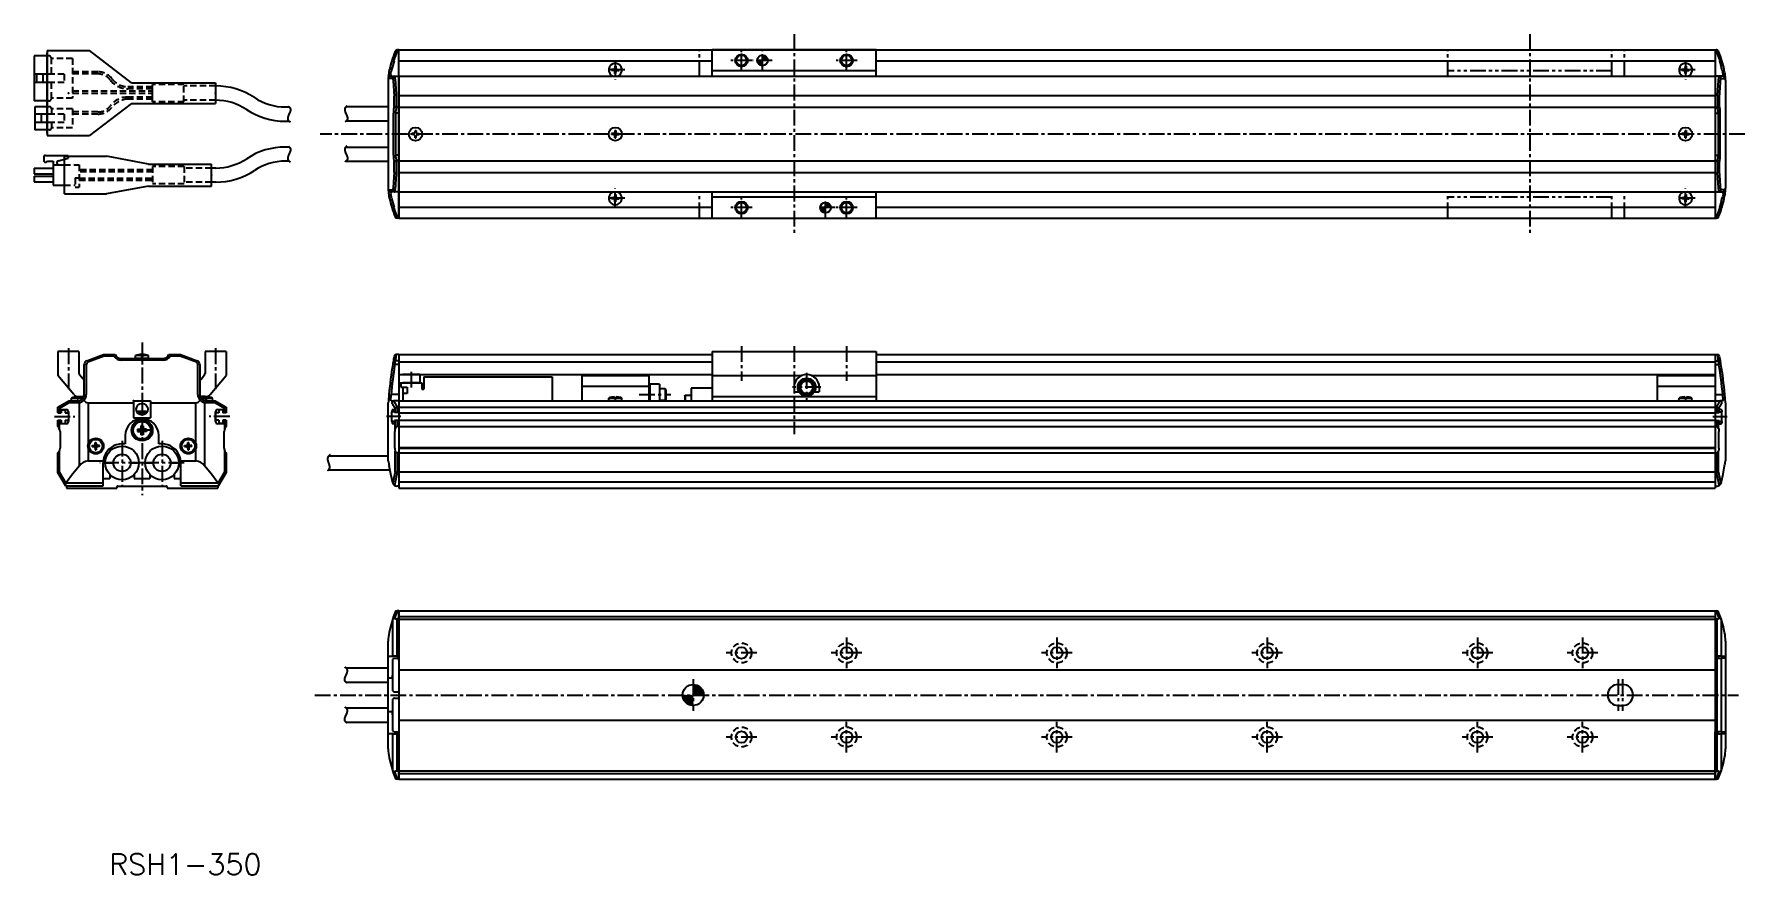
# Model space of a CAD drawing. Extents: x -211 to 603, y 103 to 503.
import ezdxf

# ---------------------------------------------------------------- set-up
doc = ezdxf.new("R2010")
doc.units = 0
for name, pattern in [('CENTER', [12, 7.5, -1.5, 1.5, -1.5]), ('CONTINOUS', [0]), ('DASHED', [4.5, 3, -1.5]), ('PHANTOM', [15, 7.5, -1.5, 1.5, -1.5, 1.5, -1.5])]:
    doc.linetypes.add(name, pattern=pattern)
doc.layers.get('0').update_dxf_attribs({"linetype": 'CONTINUOUS'})
doc.layers.add('CENTER', color=1, linetype='CENTER')
doc.styles.get("Standard").update_dxf_attribs({"font": 'txt.shx', "height": 10})

msp = doc.modelspace()

# ---------------------------------------------------------------- texts
at = {"color": 7, "linetype": 'CONTINOUS'}
msp.add_text('RSH1-350', height=10, dxfattribs=at).set_placement((-175.3, 103.35))

# ---------------------------------------------------------------- blocks, each defined once
blk = doc.blocks.new('DTL0002')
at = {"color": 0, "linetype": 'CONTINUOUS'}
for p, q in [((0, 0), (0, -8)), ((0, 0), (8, 0)), ((8, 0), (8, -8)), ((0, -8), (8, -8)), ((2.03, -4.87), (5.97, -4.87)), ((2.34, -5.37), (5.66, -5.37)), ((2.94, -5.87), (5.06, -5.87)), ((4, -2.07), (4, -4.87))]:
    blk.add_line(p, q, dxfattribs=at)
blk.add_circle((4, -4), 2.75, dxfattribs=at)
at = {"color": 0}
blk.add_point((0, 0), dxfattribs=at)
blk = doc.blocks.new('DTL0003')
at = {"color": 0, "linetype": 'CONTINUOUS'}
for p, q in [((-1, 0.25), (-1.75, 0.25)), ((-1.75, 0.25), (-1.75, -0.25)), ((-0.25, 1.75), (0.25, 1.75)), ((-0.25, 1.75), (-0.25, 1)), ((0.25, 1.75), (0.25, 1)), ((1, 0.25), (1.75, 0.25)), ((1.75, 0.25), (1.75, -0.25)), ((-1, -0.25), (-1.75, -0.25)), ((-0.25, -1.75), (-0.25, -1)), ((-0.25, -1.75), (0.25, -1.75)), ((0.25, -1.75), (0.25, -1)), ((1, -0.25), (1.75, -0.25))]:
    blk.add_line(p, q, dxfattribs=at)
for radius in [3.75, 3.15]:
    blk.add_circle((0, 0), radius, dxfattribs=at)
for centre, start, end in [((-1, 1), 269.99996, 0), ((1, 1), 179.99998, 270.00002), ((-1, -1), 0.00003, 90.00006), ((1, -1), 90.00001, 180.00005)]:
    blk.add_arc(centre, 0.748, start, end, dxfattribs=at)
at = {"color": 0}
blk.add_point((0, 0), dxfattribs=at)
blk.add_point((0, 0), dxfattribs=at)
blk = doc.blocks.new('DTL0004')
at = {"color": 0, "linetype": 'CONTINUOUS'}
for p, q in [((-3.15, 0), (-3.04, 1.3)), ((3.15, 0), (-3.15, 0)), ((-0.4, 1.3), (-3.04, 1.3)), ((-0.4, 1.89), (-0.4, 0.9)), ((0.4, 0.9), (-0.4, 0.9)), ((0.4, 1.89), (0.4, 0.9)), ((3.04, 1.3), (0.4, 1.3)), ((3.15, 0), (3.04, 1.3))]:
    blk.add_line(p, q, dxfattribs=at)
for start, end in [(92.87228, 112.35653), (67.64347, 87.12772)]:
    blk.add_arc((0, -6.08), 7.98, start, end, dxfattribs=at)
at = {"color": 0}
blk.add_point((0, 0), dxfattribs=at)
blk.add_point((0, 0), dxfattribs=at)
blk = doc.blocks.new('*X7')
at = {"color": 0, "linetype": 'CONTINOUS'}
for p, q in [((97.46, 188.44), (97.88, 188.86)), ((97.51, 188.04), (98.33, 188.86)), ((97.59, 187.67), (98.78, 188.86)), ((97.69, 187.32), (99.23, 188.86)), ((97.8, 187), (99.67, 188.86)), ((97.94, 186.69), (100.12, 188.86)), ((98.1, 186.39), (100.57, 188.86)), ((98.27, 186.12), (101.01, 188.86)), ((98.45, 185.85), (101.46, 188.86)), ((98.65, 185.61), (101.91, 188.86)), ((98.86, 185.37), (102.36, 188.86)), ((99.09, 185.15), (102.44, 188.5)), ((99.33, 184.95), (102.44, 188.06)), ((99.59, 184.76), (102.44, 187.61)), ((99.86, 184.58), (102.44, 187.16)), ((102.44, 193.42), (102.87, 193.85)), ((102.44, 192.98), (103.26, 193.8)), ((102.44, 192.53), (103.63, 193.72)), ((102.44, 192.08), (103.98, 193.62)), ((102.44, 191.63), (104.31, 193.5)), ((102.44, 191.19), (104.62, 193.37)), ((102.44, 190.74), (104.91, 193.21)), ((102.44, 190.29), (105.19, 193.04)), ((102.44, 189.84), (105.45, 192.86)), ((102.44, 189.4), (105.7, 192.66)), ((102.44, 188.95), (105.93, 192.44)), ((102.8, 188.86), (106.15, 192.21)), ((103.25, 188.86), (106.36, 191.97)), ((103.7, 188.86), (106.55, 191.72)), ((104.15, 188.86), (106.73, 191.44)), ((104.59, 188.86), (106.89, 191.16)), ((105.04, 188.86), (107.03, 190.85)), ((105.49, 188.86), (107.16, 190.53)), ((105.93, 188.86), (107.26, 190.19)), ((106.38, 188.86), (107.35, 189.83)), ((106.83, 188.86), (107.41, 189.44)), ((107.28, 188.86), (107.44, 189.03)), ((100.15, 184.42), (102.44, 186.71)), ((100.45, 184.28), (102.44, 186.27)), ((100.77, 184.15), (102.44, 185.82)), ((101.11, 184.04), (102.44, 185.37)), ((101.48, 183.96), (102.44, 184.93)), ((101.86, 183.9), (102.44, 184.48)), ((102.28, 183.87), (102.44, 184.03))]:
    blk.add_line(p, q, dxfattribs=at)
blk = doc.blocks.new('*X8')
at = {"color": 0, "linetype": 'CONTINOUS'}
for p, q in [((132.94, 490.54), (133.06, 490.65)), ((132.94, 490.62), (132.97, 490.65)), ((132.95, 490.45), (133.15, 490.65)), ((132.96, 490.37), (133.24, 490.65)), ((132.97, 490.29), (133.33, 490.65)), ((132.98, 490.21), (133.42, 490.65)), ((132.99, 490.14), (133.51, 490.65)), ((133.01, 490.07), (133.59, 490.65)), ((133.03, 489.99), (133.68, 490.65)), ((133.05, 489.92), (133.77, 490.65)), ((133.07, 489.86), (133.86, 490.65)), ((133.09, 489.79), (133.95, 490.65)), ((133.12, 489.73), (134.04, 490.65)), ((133.14, 489.66), (134.13, 490.65)), ((133.17, 489.6), (134.22, 490.65)), ((133.2, 489.54), (134.31, 490.65)), ((133.23, 489.48), (134.4, 490.65)), ((133.26, 489.42), (134.49, 490.65)), ((133.3, 489.37), (134.58, 490.65)), ((133.33, 489.31), (134.67, 490.65)), ((133.37, 489.26), (134.76, 490.65)), ((133.4, 489.2), (134.85, 490.65)), ((133.44, 489.15), (134.94, 490.65)), ((133.48, 489.1), (135.03, 490.65)), ((133.52, 489.05), (135.12, 490.65)), ((133.56, 489), (135.2, 490.65)), ((133.6, 488.96), (135.29, 490.65)), ((133.65, 488.91), (135.38, 490.65)), ((133.69, 488.87), (135.44, 490.62)), ((133.74, 488.82), (135.44, 490.53)), ((133.78, 488.78), (135.44, 490.44)), ((133.83, 488.74), (135.44, 490.35)), ((133.88, 488.7), (135.44, 490.26)), ((133.93, 488.66), (135.44, 490.17)), ((133.98, 488.62), (135.44, 490.08)), ((134.03, 488.58), (135.44, 489.99)), ((134.09, 488.55), (135.44, 489.9)), ((134.14, 488.51), (135.44, 489.81)), ((134.2, 488.48), (135.44, 489.72)), ((134.26, 488.45), (135.44, 489.63)), ((134.31, 488.42), (135.44, 489.54)), ((134.37, 488.39), (135.44, 489.45)), ((134.44, 488.36), (135.44, 489.37)), ((134.5, 488.33), (135.44, 489.28)), ((134.56, 488.31), (135.44, 489.19)), ((134.63, 488.28), (135.44, 489.1)), ((134.7, 488.26), (135.44, 489.01)), ((134.77, 488.24), (135.44, 488.92)), ((134.84, 488.22), (135.44, 488.83)), ((134.91, 488.21), (135.44, 488.74)), ((134.98, 488.19), (135.44, 488.65)), ((135.06, 488.18), (135.44, 488.56)), ((135.14, 488.17), (135.44, 488.47)), ((135.22, 488.16), (135.44, 488.38)), ((135.3, 488.15), (135.44, 488.29)), ((135.39, 488.15), (135.44, 488.2)), ((135.44, 493.03), (135.56, 493.15)), ((135.44, 493.12), (135.47, 493.15)), ((135.44, 492.94), (135.64, 493.14)), ((135.44, 492.85), (135.72, 493.13)), ((135.44, 492.76), (135.8, 493.12)), ((135.44, 492.67), (135.88, 493.11)), ((135.44, 492.59), (135.95, 493.1)), ((135.44, 492.5), (136.03, 493.08)), ((135.44, 492.41), (136.1, 493.06)), ((135.44, 492.32), (136.17, 493.04)), ((135.44, 492.23), (136.23, 493.02)), ((135.44, 492.14), (136.3, 493)), ((135.44, 492.05), (136.37, 492.97)), ((135.44, 491.96), (136.43, 492.95)), ((135.44, 491.87), (136.49, 492.92)), ((135.44, 491.78), (136.55, 492.89)), ((135.44, 491.69), (136.61, 492.86)), ((135.44, 491.6), (136.67, 492.83)), ((135.44, 491.51), (136.72, 492.79)), ((135.44, 491.42), (136.78, 492.76)), ((135.44, 491.33), (136.83, 492.73)), ((135.44, 491.24), (136.89, 492.69)), ((135.44, 491.15), (136.94, 492.65)), ((135.44, 491.06), (136.99, 492.61)), ((135.44, 490.98), (137.04, 492.57)), ((135.44, 490.89), (137.09, 492.53)), ((135.44, 490.8), (137.13, 492.49)), ((135.44, 490.71), (137.18, 492.45)), ((135.47, 490.65), (137.23, 492.4)), ((135.56, 490.65), (137.27, 492.36)), ((135.65, 490.65), (137.31, 492.31)), ((135.74, 490.65), (137.35, 492.26)), ((135.83, 490.65), (137.39, 492.21)), ((135.92, 490.65), (137.43, 492.16)), ((136.01, 490.65), (137.47, 492.11)), ((136.1, 490.65), (137.51, 492.06)), ((136.19, 490.65), (137.54, 492)), ((136.28, 490.65), (137.58, 491.95)), ((136.37, 490.65), (137.61, 491.89)), ((136.46, 490.65), (137.64, 491.83)), ((136.55, 490.65), (137.67, 491.78)), ((136.64, 490.65), (137.7, 491.72)), ((136.73, 490.65), (137.73, 491.65)), ((136.81, 490.65), (137.76, 491.59)), ((136.9, 490.65), (137.78, 491.53)), ((136.99, 490.65), (137.81, 491.46)), ((137.08, 490.65), (137.83, 491.39)), ((137.17, 490.65), (137.85, 491.32)), ((137.26, 490.65), (137.87, 491.25)), ((137.35, 490.65), (137.88, 491.18)), ((137.44, 490.65), (137.9, 491.11)), ((137.53, 490.65), (137.91, 491.03)), ((137.62, 490.65), (137.92, 490.95)), ((137.71, 490.65), (137.93, 490.87)), ((137.8, 490.65), (137.94, 490.79)), ((137.89, 490.65), (137.94, 490.7))]:
    blk.add_line(p, q, dxfattribs=at)
blk = doc.blocks.new('*X9')
at = {"color": 0, "linetype": 'CONTINOUS'}
for p, q in [((165.44, 423.04), (165.55, 423.15)), ((165.44, 423.13), (165.47, 423.15)), ((165.44, 422.95), (165.64, 423.14)), ((165.44, 422.86), (165.72, 423.13)), ((165.44, 422.77), (165.8, 423.12)), ((165.44, 422.68), (165.87, 423.11)), ((165.44, 422.59), (165.95, 423.1)), ((165.44, 422.5), (166.02, 423.08)), ((165.44, 422.41), (166.09, 423.06)), ((165.44, 422.32), (166.16, 423.04)), ((162.94, 420.54), (163.05, 420.65)), ((162.94, 420.63), (162.97, 420.65)), ((162.95, 420.45), (163.14, 420.65)), ((162.96, 420.37), (163.23, 420.65)), ((162.97, 420.29), (163.32, 420.65)), ((162.98, 420.22), (163.41, 420.65)), ((162.99, 420.14), (163.5, 420.65)), ((163.01, 420.07), (163.59, 420.65)), ((163.03, 420), (163.68, 420.65)), ((163.05, 419.93), (163.77, 420.65)), ((163.07, 419.86), (163.86, 420.65)), ((163.09, 419.79), (163.95, 420.65)), ((163.12, 419.73), (164.04, 420.65)), ((163.14, 419.66), (164.13, 420.65)), ((163.17, 419.6), (164.22, 420.65)), ((163.2, 419.54), (164.31, 420.65)), ((163.23, 419.48), (164.4, 420.65)), ((163.26, 419.42), (164.49, 420.65)), ((163.29, 419.37), (164.58, 420.65)), ((163.33, 419.31), (164.66, 420.65)), ((163.36, 419.26), (164.75, 420.65)), ((163.4, 419.21), (164.84, 420.65)), ((163.44, 419.15), (164.93, 420.65)), ((163.48, 419.1), (165.02, 420.65)), ((163.52, 419.05), (165.11, 420.65)), ((163.56, 419.01), (165.2, 420.65)), ((163.6, 418.96), (165.29, 420.65)), ((163.64, 418.91), (165.38, 420.65)), ((163.69, 418.87), (165.44, 420.62)), ((163.73, 418.82), (165.44, 420.53)), ((163.78, 418.78), (165.44, 420.44)), ((163.83, 418.74), (165.44, 420.35)), ((163.88, 418.7), (165.44, 420.26)), ((163.93, 418.66), (165.44, 420.17)), ((163.98, 418.62), (165.44, 420.08)), ((164.03, 418.58), (165.44, 419.99)), ((164.09, 418.55), (165.44, 419.91)), ((164.14, 418.51), (165.44, 419.82)), ((164.2, 418.48), (165.44, 419.73)), ((164.25, 418.45), (165.44, 419.64)), ((164.31, 418.42), (165.44, 419.55)), ((164.37, 418.39), (165.44, 419.46)), ((164.43, 418.36), (165.44, 419.37)), ((164.5, 418.33), (165.44, 419.28)), ((164.56, 418.31), (165.44, 419.19)), ((164.63, 418.29), (165.44, 419.1)), ((164.69, 418.26), (165.44, 419.01)), ((164.76, 418.24), (165.44, 418.92)), ((164.83, 418.22), (165.44, 418.83)), ((164.91, 418.21), (165.44, 418.74)), ((164.98, 418.19), (165.44, 418.65)), ((165.06, 418.18), (165.44, 418.56)), ((165.14, 418.17), (165.44, 418.47)), ((165.22, 418.16), (165.44, 418.38)), ((165.3, 418.15), (165.44, 418.3)), ((165.39, 418.15), (165.44, 418.21)), ((165.44, 422.23), (166.23, 423.02)), ((165.44, 422.14), (166.3, 423)), ((165.44, 422.05), (166.36, 422.97)), ((165.44, 421.96), (166.43, 422.95)), ((165.44, 421.87), (166.49, 422.92)), ((165.44, 421.78), (166.55, 422.89)), ((165.44, 421.69), (166.61, 422.86)), ((165.44, 421.6), (166.67, 422.83)), ((165.44, 421.52), (166.72, 422.8)), ((165.44, 421.43), (166.78, 422.76)), ((165.44, 421.34), (166.83, 422.73)), ((165.44, 421.25), (166.89, 422.69)), ((165.44, 421.16), (166.94, 422.65)), ((165.44, 421.07), (166.99, 422.61)), ((165.44, 420.98), (167.04, 422.57)), ((165.44, 420.89), (167.09, 422.53)), ((165.44, 420.8), (167.13, 422.49)), ((165.44, 420.71), (167.18, 422.45)), ((165.47, 420.65), (167.22, 422.4)), ((165.56, 420.65), (167.27, 422.36)), ((165.65, 420.65), (167.31, 422.31)), ((165.74, 420.65), (167.35, 422.26)), ((165.83, 420.65), (167.39, 422.21)), ((165.92, 420.65), (167.43, 422.16)), ((166.01, 420.65), (167.47, 422.11)), ((166.1, 420.65), (167.51, 422.06)), ((166.19, 420.65), (167.54, 422.01)), ((166.27, 420.65), (167.58, 421.95)), ((166.36, 420.65), (167.61, 421.89)), ((166.45, 420.65), (167.64, 421.84)), ((166.54, 420.65), (167.67, 421.78)), ((166.63, 420.65), (167.7, 421.72)), ((166.72, 420.65), (167.73, 421.66)), ((166.81, 420.65), (167.76, 421.59)), ((166.9, 420.65), (167.78, 421.53)), ((166.99, 420.65), (167.81, 421.46)), ((167.08, 420.65), (167.83, 421.4)), ((167.17, 420.65), (167.85, 421.33)), ((167.26, 420.65), (167.87, 421.26)), ((167.35, 420.65), (167.88, 421.18)), ((167.44, 420.65), (167.9, 421.11)), ((167.53, 420.65), (167.91, 421.03)), ((167.62, 420.65), (167.92, 420.96)), ((167.71, 420.65), (167.93, 420.87)), ((167.8, 420.65), (167.94, 420.79)), ((167.88, 420.65), (167.94, 420.71))]:
    blk.add_line(p, q, dxfattribs=at)

# ---------------------------------------------------------------- linework, layer by layer
at = {"color": 7, "linetype": 'CONTINOUS'}
for p, q in [((-210.9, 492.9), (-210.9, 471.4)), ((-204.7, 492.9), (-210.9, 492.9)), ((-39.95, 490.47), (-39.8, 490.45)), ((-38.34, 495.65), (-38.14, 495.65)), ((-37.56, 495.65), (-38.14, 495.65)), ((-37.56, 483.15), (-37.56, 495.65)), ((-37.56, 495.65), (588.44, 495.65)), ((-37.56, 415.65), (-37.56, 495.65)), ((-37.56, 490.45), (111.44, 490.45)), ((189.44, 495.65), (111.44, 495.65)), ((111.44, 483.15), (111.44, 495.65)), ((189.44, 483.15), (189.44, 495.65)), ((189.44, 490.45), (588.44, 490.45)), ((588.44, 495.65), (588.44, 415.65)), ((588.44, 495.65), (589.03, 495.65)), ((589.22, 495.65), (589.03, 495.65)), ((590.83, 490.47), (590.69, 490.45)), ((-204.7, 484.15), (-210.9, 484.15)), ((-204.7, 480.15), (-210.9, 480.15)), ((-209.9, 484.15), (-209.9, 480.15)), ((-206.9, 484.15), (-206.9, 480.15)), ((-42.56, 481.3), (-42.56, 430)), ((-42.46, 483.26), (-42.46, 483.28)), ((-40.39, 482.15), (-42.23, 482.15)), ((-42.14, 485.37), (-41.92, 486.37)), ((-41.23, 483.15), (-37.56, 483.15)), ((-40.95, 486.15), (-41.16, 485.42)), ((-37.56, 483.15), (-37.56, 428.15)), ((-37.56, 483.15), (588.44, 483.15)), ((-37.56, 483.15), (111.44, 483.15)), ((63.69, 486.4), (63.69, 485.9)), ((64.44, 486.4), (63.69, 486.4)), ((64.44, 485.9), (63.69, 485.9)), ((65.19, 487.9), (65.19, 487.15)), ((65.19, 487.9), (65.69, 487.9)), ((65.19, 484.4), (65.19, 485.15)), ((65.19, 484.4), (65.69, 484.4)), ((65.69, 487.9), (65.69, 487.15)), ((65.69, 484.4), (65.69, 485.15)), ((66.44, 486.4), (67.19, 486.4)), ((66.44, 485.9), (67.19, 485.9)), ((67.19, 486.4), (67.19, 485.9)), ((189.44, 485.65), (111.44, 485.65)), ((189.44, 483.15), (588.44, 483.15)), ((572.69, 486.4), (572.69, 485.9)), ((573.44, 486.4), (572.69, 486.4)), ((573.44, 485.9), (572.69, 485.9)), ((574.19, 487.9), (574.19, 487.15)), ((574.19, 487.9), (574.69, 487.9)), ((574.19, 484.4), (574.19, 485.15)), ((574.19, 484.4), (574.69, 484.4)), ((574.69, 487.9), (574.69, 487.15)), ((574.69, 484.4), (574.69, 485.15)), ((575.44, 486.4), (576.19, 486.4)), ((575.44, 485.9), (576.19, 485.9)), ((576.19, 486.4), (576.19, 485.9)), ((592.11, 483.15), (588.44, 483.15)), ((591.28, 482.15), (593.11, 482.15)), ((591.83, 486.15), (592.04, 485.42)), ((593.02, 485.37), (592.81, 486.37)), ((593.35, 483.26), (593.34, 483.28)), ((593.44, 481.3), (593.44, 430)), ((-154.7, 471), (-154.7, 479.3)), ((-39.73, 468.99), (-39.73, 473.72)), ((-38.74, 473.9), (-38.75, 473.9)), ((-38.75, 473.9), (-38.75, 468.4)), ((-37.56, 473.92), (588.44, 473.92)), ((589.62, 473.9), (589.63, 473.9)), ((589.63, 473.9), (589.63, 468.4)), ((590.62, 468.99), (590.62, 473.72)), ((-204.7, 471.4), (-210.9, 471.4)), ((-204.7, 468.65), (-210.7, 468.65)), ((-210.7, 468.65), (-210.7, 457.65)), ((-204.7, 465.15), (-210.7, 465.15)), ((-207.7, 465.15), (-207.7, 461.15)), ((-91.54, 468.55), (-89.63, 468.55)), ((-42.56, 468.55), (-62.68, 468.55)), ((-40.06, 445.65), (-40.06, 465.65)), ((-39.07, 465.65), (-39.07, 445.65)), ((-37.56, 465.65), (-39.07, 465.65)), ((-38.75, 468.4), (-38.64, 468.4)), ((-37.56, 468.4), (-38.64, 468.4)), ((-37.56, 468.38), (588.44, 468.38)), ((588.44, 468.4), (589.52, 468.4)), ((588.44, 465.65), (589.96, 465.65)), ((589.63, 468.4), (589.52, 468.4)), ((589.96, 465.65), (589.96, 445.65)), ((590.94, 445.65), (590.94, 465.65)), ((-204.7, 461.15), (-210.7, 461.15)), ((-204.7, 457.65), (-210.7, 457.65)), ((-91.66, 461.75), (-89.61, 461.75)), ((-42.56, 461.75), (-62.7, 461.75)), ((-31.31, 455.9), (-31.31, 455.4)), ((-30.56, 455.9), (-31.31, 455.9)), ((-29.81, 457.4), (-29.81, 456.65)), ((-29.81, 457.4), (-29.31, 457.4)), ((-29.31, 457.4), (-29.31, 456.65)), ((-28.56, 455.9), (-27.81, 455.9)), ((-27.81, 455.9), (-27.81, 455.4)), ((63.69, 455.9), (63.69, 455.4)), ((64.44, 455.9), (63.69, 455.9)), ((65.19, 457.4), (65.19, 456.65)), ((65.19, 457.4), (65.69, 457.4)), ((65.69, 457.4), (65.69, 456.65)), ((66.44, 455.9), (67.19, 455.9)), ((67.19, 455.9), (67.19, 455.4)), ((572.69, 455.9), (572.69, 455.4)), ((573.44, 455.9), (572.69, 455.9)), ((574.19, 457.4), (574.19, 456.65)), ((574.19, 457.4), (574.69, 457.4)), ((574.69, 457.4), (574.69, 456.65)), ((575.44, 455.9), (576.19, 455.9)), ((576.19, 455.9), (576.19, 455.4)), ((-89.59, 449.5), (-91.44, 449.5)), ((-62.73, 449.5), (-42.56, 449.5)), ((-30.56, 455.4), (-31.31, 455.4)), ((-29.81, 453.9), (-29.81, 454.65)), ((-29.81, 453.9), (-29.31, 453.9)), ((-29.31, 453.9), (-29.31, 454.65)), ((-28.56, 455.4), (-27.81, 455.4)), ((64.44, 455.4), (63.69, 455.4)), ((65.19, 453.9), (65.19, 454.65)), ((65.19, 453.9), (65.69, 453.9)), ((65.69, 453.9), (65.69, 454.65)), ((66.44, 455.4), (67.19, 455.4)), ((573.44, 455.4), (572.69, 455.4)), ((574.19, 453.9), (574.19, 454.65)), ((574.19, 453.9), (574.69, 453.9)), ((574.69, 453.9), (574.69, 454.65)), ((575.44, 455.4), (576.19, 455.4)), ((-210.93, 439.39), (-201.93, 439.39)), ((-210.93, 439.39), (-210.93, 436.69)), ((-206.43, 444.61), (-206.43, 442.81)), ((-205.53, 441.91), (-206.43, 442.81)), ((-205.53, 445.51), (-194.73, 445.51)), ((-205.53, 441.91), (-204.63, 442.81)), ((-204.63, 442.81), (-201.93, 442.81)), ((-201.93, 442.81), (-201.93, 431.29)), ((-201.93, 441.01), (-196.6, 441.01)), ((-199.37, 443), (-196.6, 443.71)), ((-194.73, 445.51), (-194.73, 445.1)), ((-124.6, 439.5), (-126.6, 439.5)), ((-89.67, 442.8), (-91.44, 442.8)), ((-62.64, 442.8), (-42.56, 442.8)), ((-39.73, 437.57), (-39.73, 442.31)), ((-37.56, 445.65), (-39.07, 445.65)), ((-38.64, 442.9), (-38.75, 442.89)), ((-38.75, 442.89), (-38.75, 437.4)), ((-37.56, 442.9), (-38.64, 442.9)), ((-37.56, 442.92), (588.44, 442.92)), ((588.44, 445.65), (589.96, 445.65)), ((588.44, 442.9), (589.52, 442.9)), ((589.52, 442.9), (589.63, 442.89)), ((589.63, 442.89), (589.63, 437.4)), ((590.62, 437.57), (590.62, 442.31)), ((-210.93, 436.69), (-201.93, 436.69)), ((-210.93, 435.61), (-210.93, 432.91)), ((-210.93, 435.61), (-201.93, 435.61)), ((-210.93, 432.91), (-201.93, 432.91)), ((-201.93, 431.29), (-196.6, 431.29)), ((-124.6, 432.8), (-126.6, 432.8)), ((-38.75, 437.4), (-38.74, 437.4)), ((-37.56, 437.38), (588.44, 437.38)), ((589.63, 437.4), (589.62, 437.4)), ((-42.46, 428.02), (-42.46, 428.03)), ((-42.23, 429.15), (-40.39, 429.15)), ((-41.92, 424.93), (-42.14, 425.92)), ((-37.56, 428.15), (-41.23, 428.15)), ((-40.95, 425.15), (-41.16, 425.88)), ((-37.56, 428.15), (588.44, 428.15)), ((-37.56, 428.15), (-37.56, 415.65)), ((-37.56, 428.15), (111.44, 428.15)), ((63.69, 425.4), (63.69, 424.9)), ((64.44, 425.4), (63.69, 425.4)), ((64.44, 424.9), (63.69, 424.9)), ((65.19, 426.9), (65.19, 426.15)), ((65.19, 426.9), (65.69, 426.9)), ((65.19, 423.4), (65.19, 424.15)), ((65.19, 423.4), (65.69, 423.4)), ((65.69, 426.9), (65.69, 426.15)), ((65.69, 423.4), (65.69, 424.15)), ((66.44, 425.4), (67.19, 425.4)), ((66.44, 424.9), (67.19, 424.9)), ((67.19, 425.4), (67.19, 424.9)), ((111.44, 415.65), (111.44, 428.15)), ((189.44, 425.65), (111.44, 425.65)), ((189.44, 428.15), (588.44, 428.15)), ((189.44, 415.65), (189.44, 428.15)), ((572.69, 425.4), (572.69, 424.9)), ((573.44, 425.4), (572.69, 425.4)), ((573.44, 424.9), (572.69, 424.9)), ((574.19, 426.9), (574.19, 426.15)), ((574.19, 426.9), (574.69, 426.9)), ((574.19, 423.4), (574.19, 424.15)), ((574.19, 423.4), (574.69, 423.4)), ((574.69, 426.9), (574.69, 426.15)), ((574.69, 423.4), (574.69, 424.15)), ((575.44, 425.4), (576.19, 425.4)), ((575.44, 424.9), (576.19, 424.9)), ((576.19, 425.4), (576.19, 424.9)), ((588.44, 428.15), (592.11, 428.15)), ((593.11, 429.15), (591.28, 429.15)), ((591.83, 425.15), (592.04, 425.88)), ((592.81, 424.93), (593.02, 425.92)), ((593.34, 428.02), (593.35, 428.03)), ((-39.95, 420.83), (-39.8, 420.84)), ((-38.14, 415.65), (-38.34, 415.65)), ((-37.56, 415.65), (-38.14, 415.65)), ((-37.56, 420.85), (111.44, 420.85)), ((-37.56, 415.65), (588.44, 415.65)), ((111.44, 415.65), (189.44, 415.65)), ((189.44, 420.85), (588.44, 420.85)), ((588.44, 415.65), (589.03, 415.65)), ((589.03, 415.65), (589.22, 415.65)), ((590.83, 420.83), (590.69, 420.84)), ((-199.65, 352.26), (-199.65, 340.89)), ((-189.65, 352.26), (-199.65, 352.26)), ((-189.65, 352.26), (-189.65, 341.78)), ((-185.83, 347.87), (-177.9, 350.76)), ((-177.72, 349.94), (-185.49, 347.1)), ((-177.9, 350.76), (-172.41, 350.76)), ((-172.99, 349.94), (-177.72, 349.94)), ((-172.41, 350.76), (-172.4, 350.76)), ((-162.8, 348.96), (-162.69, 350.26)), ((-160.05, 350.26), (-162.69, 350.26)), ((-160.05, 350.85), (-160.05, 349.86)), ((-159.25, 349.86), (-160.05, 349.86)), ((-159.25, 350.85), (-159.25, 349.86)), ((-156.61, 350.26), (-159.25, 350.26)), ((-156.5, 348.96), (-156.61, 350.26)), ((-146.9, 350.76), (-146.89, 350.76)), ((-146.89, 350.76), (-141.4, 350.76)), ((-141.58, 349.94), (-146.31, 349.94)), ((-133.81, 347.1), (-141.58, 349.94)), ((-141.4, 350.76), (-133.46, 347.87)), ((-119.65, 352.26), (-129.65, 352.26)), ((-129.65, 352.26), (-129.65, 341.78)), ((-119.65, 352.26), (-119.65, 340.89)), ((-38.75, 350.76), (-38.74, 350.76)), ((-37.56, 350.76), (-38.74, 350.76)), ((-37.56, 350.76), (-37.56, 341.26)), ((-37.56, 350.76), (-37.56, 288.26)), ((-37.56, 350.76), (111.44, 350.76)), ((-37.56, 350.76), (-37.56, 341.26)), ((111.44, 352.26), (189.44, 352.26)), ((111.44, 352.26), (111.44, 328.76)), ((189.44, 352.26), (189.44, 328.76)), ((189.44, 350.76), (588.44, 350.76)), ((588.44, 350.76), (588.44, 288.26)), ((588.44, 350.76), (588.44, 341.26)), ((588.44, 350.76), (589.62, 350.76)), ((588.44, 350.76), (588.44, 341.26)), ((589.63, 350.76), (589.62, 350.76)), ((-187.15, 331.76), (-187.15, 345.99)), ((-186.15, 346.15), (-186.15, 331.85)), ((-169.65, 348.96), (-149.65, 348.96)), ((-149.65, 348.13), (-169.65, 348.13)), ((-156.5, 348.96), (-162.8, 348.96)), ((-133.15, 331.85), (-133.15, 346.15)), ((-132.15, 345.99), (-132.15, 331.76)), ((-37.56, 345.99), (-39.41, 345.99)), ((-37.56, 347.87), (-39.25, 347.87)), ((-37.56, 347.4), (111.44, 347.4)), ((189.44, 347.4), (588.44, 347.4)), ((588.44, 347.87), (590.14, 347.87)), ((588.44, 345.99), (590.29, 345.99)), ((-192.05, 331.83), (-199.65, 340.89)), ((-187.72, 339.11), (-189.41, 341.14)), ((-131.58, 339.11), (-129.88, 341.14)), ((-127.25, 331.83), (-119.65, 340.89)), ((-37.56, 341.26), (111.44, 341.26)), ((-37.56, 337.26), (-26.56, 337.26)), ((-36.56, 337.26), (-36.56, 335.26)), ((-36.56, 335.26), (-33.56, 335.26)), ((-27.56, 341.26), (-35.56, 341.26)), ((-27.56, 337.26), (-35.56, 337.26)), ((-35.56, 335.26), (-35.56, 328.76)), ((-33.56, 335.26), (-33.56, 332.26)), ((-27.56, 341.26), (-27.56, 337.26)), ((-26.56, 337.26), (-26.56, 334.26)), ((-26.56, 334.26), (-25.56, 334.26)), ((-25.56, 340.26), (35.44, 340.26)), ((-25.56, 340.26), (-25.56, 334.26)), ((35.44, 340.26), (35.44, 328.76)), ((49.44, 341.26), (49.44, 328.76)), ((49.44, 340.79), (81.44, 340.79)), ((49.44, 335.8), (81.44, 335.8)), ((81.44, 341.26), (81.44, 328.76)), ((81.94, 335.26), (81.44, 335.26)), ((81.94, 328.76), (81.94, 336.76)), ((86.44, 336.76), (81.94, 336.76)), ((86.44, 336.76), (86.44, 328.76)), ((89.15, 334.51), (86.44, 334.51)), ((89.44, 334.01), (89.15, 334.51)), ((89.15, 334.51), (89.15, 329.01)), ((89.44, 334.01), (89.44, 329.51)), ((111.44, 334.76), (101.44, 334.76)), ((101.44, 334.76), (101.44, 328.76)), ((111.44, 340.89), (154.37, 340.89)), ((150.44, 335.26), (150.44, 333.01)), ((158.52, 340.89), (189.44, 340.89)), ((162.44, 335.26), (162.44, 333.01)), ((189.44, 341.26), (588.44, 341.26)), ((560.94, 341.26), (560.94, 328.76)), ((560.94, 340.79), (588.44, 340.79)), ((560.94, 335.8), (588.44, 335.8)), ((-199.65, 325.76), (-194.47, 328.75)), ((-199.65, 325.74), (-199.65, 325.76)), ((-199.65, 323.01), (-199.65, 325.74)), ((-194.47, 327.76), (-199.01, 325.18)), ((-194.47, 328.75), (-194.45, 328.76)), ((-190.37, 327.76), (-194.47, 327.76)), ((-194.45, 328.76), (-190.15, 328.76)), ((-193.3, 328.76), (-193.19, 330.06)), ((-190.15, 328.76), (-193.3, 328.76)), ((-190.55, 330.06), (-193.19, 330.06)), ((-190.55, 330.65), (-190.55, 329.66)), ((-189.75, 329.66), (-190.55, 329.66)), ((-189.37, 327.88), (-190.37, 327.76)), ((-190.15, 328.76), (-189.42, 328.85)), ((-189.75, 330.76), (-188.15, 330.76)), ((-189.75, 330.65), (-189.75, 329.66)), ((-187.68, 330.06), (-189.75, 330.06)), ((-189.37, 297.84), (-189.37, 327.88)), ((-185.3, 327.76), (-163.65, 327.76)), ((-185.3, 327.76), (-185.3, 300.26)), ((-155.65, 327.76), (-134, 327.76)), ((-134, 300.26), (-134, 327.76)), ((-132.02, 329.08), (-132.03, 329.06)), ((-131.62, 330.06), (-129.55, 330.06)), ((-129.55, 330.76), (-131.15, 330.76)), ((-129.92, 327.88), (-129.92, 297.84)), ((-128.93, 327.76), (-129.92, 327.88)), ((-129.88, 328.85), (-129.15, 328.76)), ((-129.55, 330.65), (-129.55, 329.66)), ((-129.55, 329.66), (-128.75, 329.66)), ((-129.15, 328.76), (-124.85, 328.76)), ((-129.15, 328.76), (-126, 328.76)), ((-124.82, 327.76), (-128.93, 327.76)), ((-128.75, 330.65), (-128.75, 329.66)), ((-128.75, 330.06), (-126.11, 330.06)), ((-126, 328.76), (-126.11, 330.06)), ((-124.85, 328.76), (-124.83, 328.75)), ((-124.83, 328.75), (-119.65, 325.76)), ((-120.28, 325.18), (-124.82, 327.76)), ((-119.65, 325.76), (-119.65, 325.74)), ((-119.65, 325.74), (-119.65, 323.01)), ((-42.56, 300.26), (-42.56, 327.76)), ((-42.46, 329.08), (-42.46, 329.06)), ((-37.56, 331.76), (-41.23, 331.76)), ((-41.16, 328.85), (-40.95, 328.76)), ((-40.95, 328.76), (-39.8, 328.76)), ((-39.8, 328.76), (-39.95, 328.75)), ((-37.56, 328.76), (-39.8, 328.76)), ((-38.14, 325.76), (-38.34, 325.74)), ((-38.34, 325.74), (-38.34, 323.16)), ((-37.56, 325.76), (-38.14, 325.76)), ((-37.56, 328.76), (588.44, 328.76)), ((-37.56, 328.76), (-37.56, 287.26)), ((-37.56, 325.76), (588.44, 325.76)), ((-33.56, 332.26), (-35.56, 332.26)), ((89.15, 329.01), (86.44, 329.01)), ((89.44, 329.51), (89.15, 329.01)), ((98.44, 331.01), (98.73, 331.51)), ((98.44, 331.01), (98.44, 328.76)), ((98.73, 331.51), (98.73, 328.76)), ((98.73, 331.51), (101.44, 331.51)), ((111.44, 330.76), (189.44, 330.76)), ((150.44, 333.01), (152.83, 333.01)), ((160.05, 333.01), (162.44, 333.01)), ((588.44, 331.76), (592.11, 331.76)), ((588.44, 328.76), (590.69, 328.76)), ((588.44, 328.76), (588.44, 287.26)), ((588.44, 325.76), (589.03, 325.76)), ((589.03, 325.76), (589.22, 325.74)), ((589.22, 325.74), (589.22, 323.16)), ((591.83, 328.76), (590.69, 328.76)), ((590.69, 328.76), (590.83, 328.75)), ((592.04, 328.85), (591.83, 328.76)), ((593.34, 329.08), (593.35, 329.06)), ((593.44, 327.76), (593.44, 300.26)), ((-199.01, 323.16), (-199.65, 323.16)), ((-199.65, 323.01), (-198.15, 323.01)), ((-199.65, 316.49), (-199.65, 319.51)), ((-199.65, 319.51), (-198.15, 319.51)), ((-199.65, 319.36), (-199.01, 319.36)), ((-199.01, 325.18), (-199.01, 323.16)), ((-199.01, 323.16), (-198.35, 323.16)), ((-199.01, 319.36), (-199.01, 315.69)), ((-198.35, 319.36), (-199.01, 319.36)), ((-198.35, 324.61), (-195.65, 324.61)), ((-198.35, 323.16), (-198.35, 324.61)), ((-198.35, 317.91), (-198.35, 319.36)), ((-195.65, 317.91), (-198.35, 317.91)), ((-198.15, 324.46), (-198.15, 323.01)), ((-198.15, 324.46), (-196.15, 324.46)), ((-198.15, 319.51), (-198.15, 318.06)), ((-198.15, 318.06), (-196.15, 318.06)), ((-196.15, 324.46), (-196.15, 323.01)), ((-196.15, 323.01), (-194.65, 323.01)), ((-196.15, 319.51), (-196.15, 318.06)), ((-196.15, 319.51), (-194.65, 319.51)), ((-194.65, 323.61), (-194.65, 318.91)), ((-194.65, 323.01), (-194.65, 319.51)), ((-124.65, 318.91), (-124.65, 323.61)), ((-124.65, 323.01), (-124.65, 319.51)), ((-123.15, 323.01), (-124.65, 323.01)), ((-123.15, 319.51), (-124.65, 319.51)), ((-123.65, 324.61), (-120.95, 324.61)), ((-120.95, 317.91), (-123.65, 317.91)), ((-123.15, 324.46), (-123.15, 323.01)), ((-121.15, 324.46), (-123.15, 324.46)), ((-123.15, 319.51), (-123.15, 318.06)), ((-121.15, 318.06), (-123.15, 318.06)), ((-121.15, 324.46), (-121.15, 323.01)), ((-119.65, 323.01), (-121.15, 323.01)), ((-121.15, 319.51), (-121.15, 318.06)), ((-119.65, 319.51), (-121.15, 319.51)), ((-120.95, 324.61), (-120.95, 323.16)), ((-120.95, 323.16), (-120.28, 323.16)), ((-120.95, 319.36), (-120.95, 317.91)), ((-120.28, 319.36), (-120.95, 319.36)), ((-120.28, 323.16), (-120.28, 325.18)), ((-119.65, 323.16), (-120.28, 323.16)), ((-120.28, 315.69), (-120.28, 319.36)), ((-120.28, 319.36), (-119.65, 319.36)), ((-119.65, 319.51), (-119.65, 316.49)), ((-40.79, 318.91), (-40.79, 323.61)), ((-39.53, 323.61), (-40.79, 323.61)), ((-39.53, 318.91), (-40.79, 318.91)), ((-40.47, 324.61), (-39.53, 324.61)), ((-39.53, 317.91), (-40.47, 317.91)), ((-39.53, 324.61), (-39.53, 323.16)), ((-37.56, 323.16), (-39.53, 323.16)), ((-37.56, 319.36), (-39.53, 319.36)), ((-39.53, 319.36), (-39.53, 317.91)), ((-39.27, 323.16), (-39.27, 325.18)), ((-39.27, 315.69), (-39.27, 319.36)), ((-38.34, 319.36), (-38.34, 316.49)), ((-37.56, 323.01), (588.44, 323.01)), ((-37.56, 319.51), (588.44, 319.51)), ((588.44, 323.16), (590.41, 323.16)), ((588.44, 319.36), (590.41, 319.36)), ((589.22, 319.36), (589.22, 316.49)), ((590.16, 323.16), (590.16, 325.18)), ((590.16, 315.69), (590.16, 319.36)), ((591.36, 324.61), (590.41, 324.61)), ((590.41, 324.61), (590.41, 323.16)), ((590.41, 323.61), (591.67, 323.61)), ((590.41, 319.36), (590.41, 317.91)), ((590.41, 318.91), (591.67, 318.91)), ((590.41, 317.91), (591.36, 317.91)), ((591.67, 318.91), (591.67, 323.61)), ((-198.65, 314.26), (-198.65, 306.26)), ((-167.65, 312.26), (-167.65, 308.26)), ((-161.8, 315.31), (-161.8, 314.21)), ((-161.8, 315.31), (-160.7, 315.31)), ((-161.8, 314.21), (-160.7, 314.21)), ((-160.2, 316.91), (-160.2, 315.81)), ((-159.1, 316.91), (-160.2, 316.91)), ((-160.2, 313.71), (-160.2, 312.61)), ((-159.1, 312.61), (-160.2, 312.61)), ((-159.1, 316.91), (-159.1, 315.81)), ((-159.1, 313.71), (-159.1, 312.61)), ((-157.5, 315.31), (-158.6, 315.31)), ((-157.5, 314.21), (-158.6, 314.21)), ((-157.5, 315.31), (-157.5, 314.21)), ((-151.65, 308.26), (-151.65, 312.26)), ((-120.65, 306.26), (-120.65, 314.26)), ((-39.41, 306.26), (-39.41, 314.26)), ((-37.56, 316.49), (-38.34, 316.49)), ((-37.56, 316.49), (588.44, 316.49)), ((588.44, 316.49), (589.22, 316.49)), ((590.3, 306.26), (590.3, 314.26)), ((-199.65, 294.76), (-199.65, 304.02)), ((-199.01, 304.82), (-199.01, 295.03)), ((-167.65, 308.26), (-169.15, 308.26)), ((-150.15, 308.26), (-151.65, 308.26)), ((-120.28, 295.03), (-120.28, 304.82)), ((-119.65, 304.02), (-119.65, 294.76)), ((-70.77, 302.61), (-42.59, 302.61)), ((-39.27, 295.03), (-39.27, 304.82)), ((-38.34, 304.02), (-38.34, 294.76)), ((-37.56, 304.02), (-38.34, 304.02)), ((-37.56, 306.56), (588.44, 306.56)), ((-37.56, 306.26), (588.44, 306.26)), ((-37.56, 304.02), (588.44, 304.02)), ((588.44, 304.02), (589.22, 304.02)), ((589.22, 304.02), (589.22, 294.76)), ((590.16, 295.03), (590.16, 304.82)), ((-199.65, 294.76), (-199.65, 294.76)), ((-196.07, 288.56), (-199.65, 294.76)), ((-199.01, 295.03), (-195.86, 289.65)), ((-185.3, 300.26), (-178.15, 300.26)), ((-178.15, 288.34), (-178.15, 299.26)), ((-177.15, 299.26), (-173.4, 299.26)), ((-174.95, 293.75), (-174.95, 291.76)), ((-164.9, 299.26), (-161.15, 299.26)), ((-163.35, 293.75), (-163.35, 291.76)), ((-158.15, 299.26), (-154.4, 299.26)), ((-155.95, 293.75), (-155.95, 291.76)), ((-145.9, 299.26), (-142.15, 299.26)), ((-144.35, 293.75), (-144.35, 291.76)), ((-141.15, 288.34), (-141.15, 299.26)), ((-141.14, 300.26), (-134, 300.26)), ((-123.44, 289.65), (-120.28, 295.03)), ((-119.65, 294.76), (-123.22, 288.56)), ((-119.65, 294.76), (-119.65, 294.76)), ((-70.98, 295.91), (-41.78, 295.91)), ((-38.34, 294.76), (-38.29, 294.76)), ((-37.56, 294.76), (-38.29, 294.76)), ((-37.56, 295.03), (588.44, 295.03)), ((588.44, 294.76), (589.17, 294.76)), ((589.22, 294.76), (589.17, 294.76)), ((-195.9, 288.26), (-196.07, 288.56)), ((-178.15, 288.26), (-195.9, 288.26)), ((-195.86, 289.65), (-195.73, 289.79)), ((-195.73, 289.79), (-178.15, 289.79)), ((-195.65, 288.26), (-195.65, 287.26)), ((-195.65, 287.26), (-171.65, 287.26)), ((-178.15, 291.76), (-174.95, 291.76)), ((-171.65, 287.76), (-171.65, 287.26)), ((-171.15, 288.26), (-148.15, 288.26)), ((-163.35, 291.76), (-155.95, 291.76)), ((-147.65, 287.76), (-147.65, 287.26)), ((-147.65, 287.26), (-123.65, 287.26)), ((-144.35, 291.76), (-141.15, 291.76)), ((-141.15, 289.79), (-123.57, 289.79)), ((-123.4, 288.26), (-141.15, 288.26)), ((-123.65, 288.26), (-123.65, 287.26)), ((-123.57, 289.79), (-123.44, 289.65)), ((-123.22, 288.56), (-123.4, 288.26)), ((-40.45, 289.79), (-40.41, 289.65)), ((-37.56, 288.26), (-38.5, 288.26)), ((-37.56, 290.26), (588.44, 290.26)), ((-37.56, 287.26), (588.44, 287.26)), ((588.44, 288.26), (589.39, 288.26)), ((591.33, 289.79), (591.29, 289.65)), ((-38.34, 228.86), (-38.29, 228.86)), ((-37.56, 228.86), (-38.29, 228.86)), ((-37.56, 228.86), (-37.56, 148.86)), ((-37.56, 228.86), (588.44, 228.86)), ((-37.56, 225.11), (-37.56, 228.86)), ((588.44, 228.86), (588.44, 148.86)), ((588.44, 228.86), (588.44, 206.42)), ((588.44, 228.86), (589.17, 228.86)), ((589.17, 228.86), (589.22, 228.86)), ((-40.45, 224.95), (-40.41, 225.07)), ((-40.45, 207.36), (-40.45, 224.95)), ((-37.56, 225.11), (-38.5, 225.11)), ((-38.5, 225.11), (-38.5, 207.36)), ((-37.56, 226.27), (588.44, 226.27)), ((-37.56, 207.36), (-37.56, 225.11)), ((-37.56, 224.86), (588.44, 224.86)), ((588.44, 225.11), (589.39, 225.11)), ((589.39, 152.62), (589.39, 225.11)), ((591.29, 225.07), (591.33, 224.95)), ((591.33, 224.95), (591.33, 207.36)), ((-42.56, 163.21), (-42.56, 214.52)), ((593.44, 214.52), (593.44, 163.21)), ((-42.56, 207.31), (-42.39, 207.36)), ((-42.39, 207.36), (-40.45, 207.36)), ((-40.56, 207.29), (-40.36, 207.36)), ((-40.56, 205.36), (-40.56, 191.36)), ((-38.5, 207.36), (-40.45, 207.36)), ((-39.56, 206.36), (-37.56, 206.36)), ((-38.5, 207.36), (-37.56, 207.36)), ((-37.56, 207.36), (-37.56, 206.38)), ((-37.56, 205.44), (-37.56, 206.38)), ((-37.56, 206.36), (-37.56, 190.36)), ((-37.56, 205.44), (-37.56, 204.92)), ((588.89, 207.36), (588.44, 207.36)), ((588.44, 206.42), (588.89, 206.41)), ((588.89, 207.36), (588.89, 170.36)), ((591.33, 207.36), (589.94, 207.36)), ((589.94, 207.36), (589.94, 206.36)), ((589.94, 206.36), (591.33, 206.36)), ((591.33, 207.36), (593.27, 207.36)), ((591.33, 206.36), (591.33, 171.36)), ((593.27, 206.36), (591.33, 206.36)), ((593.27, 207.36), (593.44, 207.31)), ((593.44, 206.3), (593.27, 206.36)), ((-62.64, 201.71), (-42.56, 201.71)), ((-40.56, 196.86), (-42.56, 196.86)), ((-40.56, 196.86), (-40.56, 198.36)), ((-37.56, 200.86), (588.44, 200.86)), ((-62.73, 195.01), (-42.56, 195.01)), ((-39.56, 190.36), (-37.56, 190.36)), ((-39.56, 187.36), (-37.56, 187.36)), ((-37.56, 187.36), (-37.56, 171.36)), ((542.44, 193.86), (544.44, 193.86)), ((-62.7, 182.76), (-42.56, 182.76)), ((-40.56, 180.86), (-42.56, 180.86)), ((-40.56, 186.36), (-40.56, 172.36)), ((-40.56, 179.36), (-40.56, 180.86)), ((542.44, 183.86), (544.44, 183.86)), ((-62.68, 175.96), (-42.56, 175.96)), ((-39.56, 171.36), (-37.56, 171.36)), ((-37.56, 176.86), (588.44, 176.86)), ((-37.56, 172.81), (-37.56, 172.29)), ((-37.56, 172.29), (-37.56, 171.35)), ((-37.56, 171.35), (-37.56, 170.36)), ((588.89, 171.32), (588.44, 171.31)), ((588.44, 148.86), (588.44, 171.31)), ((591.33, 171.36), (589.94, 171.36)), ((589.94, 170.36), (589.94, 171.36)), ((591.33, 171.36), (593.27, 171.36)), ((593.27, 171.36), (593.44, 171.43)), ((-42.39, 170.36), (-42.56, 170.42)), ((-40.45, 170.36), (-42.39, 170.36)), ((-40.36, 170.36), (-40.56, 170.44)), ((-40.45, 152.78), (-40.45, 170.36)), ((-40.45, 170.36), (-38.5, 170.36)), ((-38.5, 170.36), (-38.5, 152.62)), ((-38.5, 170.36), (-37.56, 170.36)), ((-37.56, 152.62), (-37.56, 170.36)), ((588.89, 170.36), (588.44, 170.36)), ((589.94, 170.36), (591.33, 170.36)), ((591.33, 170.36), (591.33, 152.78)), ((593.27, 170.36), (591.33, 170.36)), ((593.44, 170.42), (593.27, 170.36)), ((-40.41, 152.66), (-40.45, 152.78)), ((-37.56, 152.62), (-38.5, 152.62)), ((-38.29, 148.86), (-38.34, 148.86)), ((-37.56, 148.86), (-38.29, 148.86)), ((-37.56, 152.86), (588.44, 152.86)), ((-37.56, 148.86), (-37.56, 152.62)), ((-37.56, 151.46), (588.44, 151.46)), ((-37.56, 148.86), (588.44, 148.86)), ((588.44, 152.62), (589.39, 152.62)), ((588.44, 148.86), (589.17, 148.86)), ((589.22, 148.86), (589.17, 148.86)), ((591.33, 152.78), (591.29, 152.66))]:
    msp.add_line(p, q, dxfattribs=at)
at = {"color": 0, "linetype": 'CONTINUOUS'}
for p, q in [((-204.7, 495.35), (-184.7, 495.35)), ((-204.7, 495.35), (-204.7, 454.95)), ((-204.7, 455.95), (-204.7, 494.35)), ((-164.7, 480.1), (-184.7, 495.35)), ((-164.7, 480.1), (-124.7, 480.1)), ((-124.7, 480.1), (-124.7, 470.2)), ((-164.7, 470.2), (-184.7, 454.95)), ((-164.7, 470.2), (-124.7, 470.2)), ((-204.7, 454.95), (-184.7, 454.95)), ((-196.6, 445.1), (-192.01, 445.1)), ((-196.6, 427.2), (-196.6, 445.1)), ((-192.01, 445.1), (-176.6, 445.1)), ((-156.6, 441.35), (-176.6, 445.1)), ((-156.6, 441.35), (-126.6, 441.35)), ((-126.6, 430.95), (-126.6, 441.35)), ((-196.6, 427.2), (-176.6, 427.2)), ((-156.6, 430.95), (-176.6, 427.2)), ((-156.6, 430.95), (-126.6, 430.95))]:
    msp.add_line(p, q, dxfattribs=at)
at = {"color": 3, "linetype": 'DASHED'}
for p, q in [((-203.9, 492.9), (-204.7, 492.9)), ((-202.9, 491.9), (-202.9, 484.15)), ((-192.7, 491.65), (-202.9, 491.65)), ((-192.7, 491.65), (-192.7, 472.65)), ((-196.7, 484.15), (-204.7, 484.15)), ((-196.7, 480.15), (-204.7, 480.15)), ((-202.9, 480.15), (-202.9, 472.4)), ((-196.7, 484.15), (-196.7, 480.15)), ((-180.67, 485.25), (-192.7, 485.25)), ((-180.67, 484.25), (-192.7, 484.25)), ((-192.7, 472.65), (-202.9, 472.65)), ((-192.7, 476.15), (-154.7, 476.15)), ((-192.7, 475.15), (-154.7, 475.15)), ((-154.7, 478.15), (-166.35, 478.15)), ((-154.7, 477.15), (-166.35, 477.15)), ((-154.7, 473.25), (-166.35, 473.25)), ((-154.7, 472.25), (-166.35, 472.25)), ((-139.7, 479.3), (-154.7, 479.3)), ((-139.7, 471), (-139.7, 479.3)), ((-124.7, 478.55), (-139.7, 478.55)), ((-203.9, 471.4), (-204.7, 471.4)), ((-203.7, 468.65), (-204.7, 468.65)), ((-196.7, 465.15), (-204.7, 465.15)), ((-202.7, 467.65), (-202.7, 465.15)), ((-192.7, 467.65), (-202.43, 467.65)), ((-196.7, 465.15), (-196.7, 461.15)), ((-192.7, 467.65), (-192.7, 458.65)), ((-180.67, 466.15), (-192.7, 466.15)), ((-180.67, 465.15), (-192.7, 465.15)), ((-139.7, 471), (-154.7, 471)), ((-124.7, 471.75), (-139.7, 471.75)), ((-196.7, 461.15), (-204.7, 461.15)), ((-203.7, 457.65), (-204.7, 457.65)), ((-202.7, 461.15), (-202.7, 458.65)), ((-192.7, 458.65), (-202.7, 458.65)), ((-196.6, 443.71), (-194.73, 444.19)), ((-196.6, 441.01), (-189.6, 441.01)), ((-194.73, 445.1), (-194.73, 444.19)), ((-189.6, 441.01), (-189.6, 430.39)), ((-139.6, 440.25), (-154.6, 440.25)), ((-154.6, 440.25), (-154.6, 432.05)), ((-139.6, 440.25), (-139.6, 432.05)), ((-126.6, 439.5), (-139.6, 439.5)), ((-196.6, 431.29), (-191.4, 431.29)), ((-191.4, 434.89), (-189.6, 434.89)), ((-191.4, 434.89), (-191.4, 430.39)), ((-154.6, 438.65), (-189.6, 438.65)), ((-154.6, 437.65), (-189.6, 437.65)), ((-189.6, 434.65), (-154.6, 434.65)), ((-189.6, 433.65), (-154.6, 433.65)), ((-139.6, 432.05), (-154.6, 432.05)), ((-126.6, 432.8), (-139.6, 432.8)), ((-191.4, 430.39), (-189.6, 430.39))]:
    msp.add_line(p, q, dxfattribs=at)
at = {"color": 3, "linetype": 'PHANTOM'}
for p, q in [((105.44, 483.15), (105.44, 495.65)), ((461.44, 483.15), (461.44, 495.65)), ((539.44, 483.15), (539.44, 495.65)), ((545.44, 483.15), (545.44, 495.65)), ((539.44, 485.65), (461.44, 485.65)), ((105.44, 415.65), (105.44, 428.15)), ((461.44, 415.65), (461.44, 428.15)), ((539.44, 425.65), (461.44, 425.65)), ((539.44, 415.65), (539.44, 428.15)), ((545.44, 415.65), (545.44, 428.15))]:
    msp.add_line(p, q, dxfattribs=at)
at = {"color": 7, "linetype": 'CONTINOUS'}
for points in [[(-40.84, 490.47), (-40.84, 490.48), (-40.83, 490.5), (-40.72, 490.55), (-40.52, 490.56), (-40.26, 490.54), (-39.95, 490.47)], [(591.73, 490.47), (591.72, 490.48), (591.71, 490.5), (591.6, 490.55), (591.41, 490.56), (591.14, 490.54), (590.83, 490.47)], [(-41.46, 483.95), (-41.37, 484.51), (-41.16, 485.42)], [(592.34, 483.95), (592.25, 484.51), (592.04, 485.42)], [(-41.46, 427.34), (-41.37, 426.79), (-41.16, 425.88)], [(592.34, 427.34), (592.25, 426.79), (592.04, 425.88)], [(-40.84, 420.82), (-40.84, 420.82), (-40.83, 420.8), (-40.72, 420.75), (-40.52, 420.73), (-40.26, 420.76), (-39.95, 420.83)], [(591.73, 420.82), (591.72, 420.82), (591.71, 420.8), (591.6, 420.75), (591.41, 420.73), (591.14, 420.76), (590.83, 420.83)], [(-39.41, 345.99), (-39.37, 346.42), (-39.32, 347.04), (-39.28, 347.54), (-39.25, 347.87)], [(590.29, 345.99), (590.26, 346.42), (590.21, 347.04), (590.16, 347.54), (590.14, 347.87)], [(-187.95, 329.71), (-188.51, 329.24), (-189.42, 328.85)], [(-129.88, 328.85), (-130.79, 329.24), (-131.34, 329.71)], [(-41.16, 328.85), (-41.37, 329.24), (-41.46, 329.71)], [(592.04, 328.85), (592.25, 329.24), (592.34, 329.71)], [(-40.47, 324.61), (-40.48, 324.61), (-40.59, 324.54), (-40.68, 324.37), (-40.74, 324.13), (-40.78, 323.83), (-40.79, 323.61)], [(-40.79, 318.91), (-40.79, 318.81), (-40.76, 318.49), (-40.7, 318.2), (-40.61, 318), (-40.5, 317.91), (-40.47, 317.91)], [(591.36, 324.61), (591.37, 324.61), (591.47, 324.54), (591.56, 324.37), (591.63, 324.13), (591.66, 323.83), (591.67, 323.61)], [(591.67, 318.91), (591.67, 318.81), (591.64, 318.49), (591.58, 318.2), (591.49, 318), (591.38, 317.91), (591.36, 317.91)], [(-198.65, 314.26), (-198.7, 314.8), (-199.01, 315.69)], [(-120.28, 315.69), (-120.5, 315.2), (-120.65, 314.26)], [(-39.27, 315.69), (-39.35, 315.2), (-39.41, 314.26)], [(590.16, 315.69), (590.24, 315.2), (590.3, 314.26)], [(-199.01, 304.82), (-198.8, 305.32), (-198.65, 306.26)], [(-177.63, 302.26), (-178.02, 300.76), (-178.15, 299.26)], [(-141.15, 299.26), (-141.28, 300.8), (-141.66, 302.26)], [(-120.65, 306.26), (-120.6, 305.71), (-120.28, 304.82)], [(-39.41, 306.26), (-39.39, 305.71), (-39.27, 304.82)], [(590.3, 306.26), (590.28, 305.71), (590.16, 304.82)], [(-189.37, 297.84), (-192.65, 293.87), (-195.73, 289.79)], [(-123.57, 289.79), (-126.66, 293.88), (-129.92, 297.84)], [(-40.45, 289.79), (-41.36, 293.88), (-42.14, 297.84)], [(591.33, 289.79), (592.25, 293.88), (593.02, 297.84)], [(-40.45, 224.95), (-41.36, 221.86), (-42.14, 218.59)], [(-39.57, 225.29), (-39.78, 225.34), (-40.08, 225.35), (-40.3, 225.24), (-40.41, 225.07)], [(591.29, 225.07), (591.24, 225.17), (591.1, 225.3), (590.84, 225.36), (590.45, 225.29)], [(593.02, 218.59), (592.25, 221.86), (591.33, 224.95)], [(-42.14, 159.14), (-41.36, 155.87), (-40.45, 152.78)], [(591.33, 152.78), (592.25, 155.87), (593.02, 159.14)], [(-40.41, 152.66), (-40.36, 152.56), (-40.21, 152.43), (-39.96, 152.37), (-39.57, 152.44)], [(590.45, 152.44), (590.66, 152.38), (590.96, 152.38), (591.19, 152.49), (591.29, 152.66)]]:
    msp.add_lwpolyline(points, dxfattribs=at)
for points in [[(-40.24, 481.49, 0), (-40.23, 481.43, 0), (-40.23, 481.37, 0), (-40.23, 481.31, 0), (-40.22, 481.25, 0), (-40.22, 481.19, 0), (-40.21, 481.13, 0), (-40.21, 481.06, 0), (-40.21, 481, 0), (-40.2, 480.94, 0), (-40.2, 480.88, 0), (-40.2, 480.82, 0), (-40.19, 480.76, 0), (-40.19, 480.7, 0), (-40.18, 480.64, 0), (-40.18, 480.58, 0), (-40.18, 480.52, 0), (-40.17, 480.46, 0), (-40.17, 480.4, 0), (-40.16, 480.34, 0), (-40.16, 480.27, 0), (-40.16, 480.21, 0), (-40.15, 480.15, 0), (-40.15, 480.09, 0), (-40.15, 480.03, 0), (-40.14, 479.97, 0), (-40.14, 479.91, 0), (-40.13, 479.85, 0), (-40.13, 479.79, 0), (-40.13, 479.73, 0), (-40.12, 479.67, 0), (-40.12, 479.61, 0), (-40.11, 479.55, 0), (-40.11, 479.49, 0), (-40.11, 479.42, 0), (-40.1, 479.36, 0), (-40.1, 479.3, 0), (-40.1, 479.24, 0), (-40.09, 479.18, 0), (-40.09, 479.12, 0), (-40.08, 479.06, 0), (-40.08, 479, 0), (-40.08, 478.94, 0), (-40.07, 478.88, 0), (-40.07, 478.82, 0), (-40.06, 478.76, 0), (-40.06, 478.7, 0), (-40.06, 478.64, 0), (-40.05, 478.57, 0), (-40.05, 478.51, 0), (-40.05, 478.45, 0), (-40.04, 478.39, 0), (-40.04, 478.33, 0), (-40.03, 478.27, 0), (-40.03, 478.21, 0), (-40.03, 478.15, 0), (-40.02, 478.09, 0), (-40.02, 478.03, 0), (-40.01, 477.97, 0), (-40.01, 477.91, 0), (-40.01, 477.85, 0), (-40, 477.79, 0), (-40, 477.73, 0), (-39.99, 477.66, 0), (-39.99, 477.6, 0), (-39.99, 477.54, 0), (-39.98, 477.48, 0), (-39.98, 477.42, 0), (-39.97, 477.36, 0), (-39.97, 477.3, 0), (-39.97, 477.24, 0), (-39.96, 477.18, 0), (-39.96, 477.12, 0), (-39.95, 477.06, 0), (-39.95, 477, 0), (-39.95, 476.94, 0), (-39.94, 476.88, 0), (-39.94, 476.81, 0), (-39.93, 476.75, 0), (-39.93, 476.69, 0), (-39.93, 476.63, 0), (-39.92, 476.57, 0), (-39.92, 476.51, 0), (-39.92, 476.45, 0), (-39.91, 476.39, 0), (-39.91, 476.33, 0), (-39.9, 476.27, 0), (-39.9, 476.21, 0), (-39.9, 476.15, 0), (-39.89, 476.09, 0), (-39.89, 476.03, 0), (-39.88, 475.97, 0), (-39.88, 475.9, 0), (-39.88, 475.84, 0), (-39.87, 475.78, 0), (-39.87, 475.72, 0), (-39.86, 475.66, 0), (-39.86, 475.6, 0), (-39.86, 475.54, 0), (-39.85, 475.48, 0), (-39.85, 475.42, 0), (-39.84, 475.36, 0), (-39.84, 475.3, 0), (-39.83, 475.24, 0), (-39.83, 475.18, 0), (-39.83, 475.12, 0), (-39.82, 475.06, 0), (-39.82, 475, 0), (-39.81, 474.93, 0), (-39.81, 474.87, 0), (-39.81, 474.81, 0), (-39.8, 474.75, 0), (-39.8, 474.69, 0), (-39.79, 474.63, 0), (-39.79, 474.57, 0), (-39.79, 474.51, 0), (-39.78, 474.45, 0), (-39.78, 474.39, 0), (-39.77, 474.33, 0), (-39.77, 474.27, 0), (-39.77, 474.21, 0), (-39.76, 474.15, 0), (-39.76, 474.09, 0), (-39.75, 474.02, 0), (-39.75, 473.96, 0), (-39.75, 473.9, 0), (-39.74, 473.84, 0), (-39.74, 473.78, 0), (-39.73, 473.72, 0)], [(-39.25, 481.83, 0), (-39.25, 481.77, 0), (-39.24, 481.71, 0), (-39.24, 481.65, 0), (-39.24, 481.58, 0), (-39.23, 481.52, 0), (-39.23, 481.46, 0), (-39.22, 481.4, 0), (-39.22, 481.34, 0), (-39.22, 481.27, 0), (-39.21, 481.21, 0), (-39.21, 481.15, 0), (-39.2, 481.09, 0), (-39.2, 481.03, 0), (-39.2, 480.96, 0), (-39.19, 480.9, 0), (-39.19, 480.84, 0), (-39.19, 480.78, 0), (-39.18, 480.72, 0), (-39.18, 480.65, 0), (-39.17, 480.59, 0), (-39.17, 480.53, 0), (-39.17, 480.47, 0), (-39.16, 480.4, 0), (-39.16, 480.34, 0), (-39.15, 480.28, 0), (-39.15, 480.22, 0), (-39.15, 480.16, 0), (-39.14, 480.1, 0), (-39.14, 480.03, 0), (-39.13, 479.97, 0), (-39.13, 479.91, 0), (-39.13, 479.85, 0), (-39.12, 479.79, 0), (-39.12, 479.72, 0), (-39.12, 479.66, 0), (-39.11, 479.6, 0), (-39.11, 479.54, 0), (-39.1, 479.48, 0), (-39.1, 479.41, 0), (-39.1, 479.35, 0), (-39.09, 479.29, 0), (-39.09, 479.23, 0), (-39.08, 479.17, 0), (-39.08, 479.1, 0), (-39.08, 479.04, 0), (-39.07, 478.98, 0), (-39.07, 478.92, 0), (-39.06, 478.85, 0), (-39.06, 478.79, 0), (-39.06, 478.73, 0), (-39.05, 478.67, 0), (-39.05, 478.61, 0), (-39.04, 478.54, 0), (-39.04, 478.48, 0), (-39.04, 478.42, 0), (-39.03, 478.36, 0), (-39.03, 478.3, 0), (-39.02, 478.24, 0), (-39.02, 478.17, 0), (-39.02, 478.11, 0), (-39.01, 478.05, 0), (-39.01, 477.99, 0), (-39, 477.93, 0), (-39, 477.86, 0), (-39, 477.8, 0), (-38.99, 477.74, 0), (-38.99, 477.68, 0), (-38.98, 477.62, 0), (-38.98, 477.55, 0), (-38.98, 477.49, 0), (-38.97, 477.43, 0), (-38.97, 477.37, 0), (-38.96, 477.31, 0), (-38.96, 477.24, 0), (-38.96, 477.18, 0), (-38.95, 477.12, 0), (-38.95, 477.06, 0), (-38.94, 477, 0), (-38.94, 476.93, 0), (-38.94, 476.87, 0), (-38.93, 476.81, 0), (-38.93, 476.75, 0), (-38.92, 476.68, 0), (-38.92, 476.62, 0), (-38.92, 476.56, 0), (-38.91, 476.5, 0), (-38.91, 476.44, 0), (-38.9, 476.38, 0), (-38.9, 476.31, 0), (-38.9, 476.25, 0), (-38.89, 476.19, 0), (-38.89, 476.13, 0), (-38.88, 476.07, 0), (-38.88, 476, 0), (-38.88, 475.94, 0), (-38.87, 475.88, 0), (-38.87, 475.82, 0), (-38.86, 475.76, 0), (-38.86, 475.69, 0), (-38.85, 475.63, 0), (-38.85, 475.57, 0), (-38.85, 475.51, 0), (-38.84, 475.45, 0), (-38.84, 475.38, 0), (-38.83, 475.32, 0), (-38.83, 475.26, 0), (-38.83, 475.2, 0), (-38.82, 475.14, 0), (-38.82, 475.07, 0), (-38.81, 475.01, 0), (-38.81, 474.95, 0), (-38.81, 474.89, 0), (-38.8, 474.83, 0), (-38.8, 474.76, 0), (-38.79, 474.7, 0), (-38.79, 474.64, 0), (-38.78, 474.58, 0), (-38.78, 474.52, 0), (-38.78, 474.46, 0), (-38.77, 474.39, 0), (-38.77, 474.33, 0), (-38.76, 474.27, 0), (-38.76, 474.21, 0), (-38.76, 474.15, 0), (-38.75, 474.08, 0), (-38.75, 474.02, 0), (-38.74, 473.96, 0), (-38.74, 473.9, 0)], [(589.62, 473.9, 0), (589.63, 473.96, 0), (589.63, 474.02, 0), (589.63, 474.08, 0), (589.64, 474.15, 0), (589.64, 474.21, 0), (589.65, 474.27, 0), (589.65, 474.33, 0), (589.66, 474.39, 0), (589.66, 474.46, 0), (589.66, 474.52, 0), (589.67, 474.58, 0), (589.67, 474.64, 0), (589.68, 474.7, 0), (589.68, 474.76, 0), (589.68, 474.83, 0), (589.69, 474.89, 0), (589.69, 474.95, 0), (589.7, 475.01, 0), (589.7, 475.07, 0), (589.71, 475.14, 0), (589.71, 475.2, 0), (589.71, 475.26, 0), (589.72, 475.32, 0), (589.72, 475.38, 0), (589.73, 475.45, 0), (589.73, 475.51, 0), (589.74, 475.57, 0), (589.74, 475.63, 0), (589.74, 475.69, 0), (589.75, 475.76, 0), (589.75, 475.82, 0), (589.75, 475.88, 0), (589.76, 475.94, 0), (589.76, 476, 0), (589.77, 476.07, 0), (589.77, 476.13, 0), (589.77, 476.19, 0), (589.78, 476.25, 0), (589.78, 476.31, 0), (589.79, 476.38, 0), (589.79, 476.44, 0), (589.8, 476.5, 0), (589.8, 476.56, 0), (589.8, 476.62, 0), (589.81, 476.68, 0), (589.81, 476.75, 0), (589.82, 476.81, 0), (589.82, 476.87, 0), (589.82, 476.93, 0), (589.83, 477, 0), (589.83, 477.06, 0), (589.84, 477.12, 0), (589.84, 477.18, 0), (589.84, 477.24, 0), (589.85, 477.31, 0), (589.85, 477.37, 0), (589.86, 477.43, 0), (589.86, 477.49, 0), (589.86, 477.55, 0), (589.87, 477.62, 0), (589.87, 477.68, 0), (589.88, 477.74, 0), (589.88, 477.8, 0), (589.88, 477.86, 0), (589.89, 477.93, 0), (589.89, 477.99, 0), (589.9, 478.05, 0), (589.9, 478.11, 0), (589.9, 478.17, 0), (589.91, 478.24, 0), (589.91, 478.3, 0), (589.92, 478.36, 0), (589.92, 478.42, 0), (589.92, 478.48, 0), (589.93, 478.54, 0), (589.93, 478.61, 0), (589.94, 478.67, 0), (589.94, 478.73, 0), (589.94, 478.79, 0), (589.95, 478.85, 0), (589.95, 478.92, 0), (589.96, 478.98, 0), (589.96, 479.04, 0), (589.96, 479.1, 0), (589.97, 479.17, 0), (589.97, 479.23, 0), (589.98, 479.29, 0), (589.98, 479.35, 0), (589.98, 479.41, 0), (589.99, 479.48, 0), (589.99, 479.54, 0), (590, 479.6, 0), (590, 479.66, 0), (590, 479.72, 0), (590.01, 479.79, 0), (590.01, 479.85, 0), (590.01, 479.91, 0), (590.02, 479.97, 0), (590.02, 480.03, 0), (590.03, 480.1, 0), (590.03, 480.16, 0), (590.03, 480.22, 0), (590.04, 480.28, 0), (590.04, 480.34, 0), (590.05, 480.4, 0), (590.05, 480.47, 0), (590.05, 480.53, 0), (590.06, 480.59, 0), (590.06, 480.65, 0), (590.07, 480.72, 0), (590.07, 480.78, 0), (590.07, 480.84, 0), (590.08, 480.9, 0), (590.08, 480.96, 0), (590.09, 481.03, 0), (590.09, 481.09, 0), (590.09, 481.15, 0), (590.1, 481.21, 0), (590.1, 481.27, 0), (590.1, 481.34, 0), (590.11, 481.4, 0), (590.11, 481.46, 0), (590.12, 481.52, 0), (590.12, 481.58, 0), (590.12, 481.65, 0), (590.13, 481.71, 0), (590.13, 481.77, 0), (590.13, 481.83, 0)], [(590.62, 473.72, 0), (590.62, 473.78, 0), (590.63, 473.84, 0), (590.63, 473.9, 0), (590.63, 473.96, 0), (590.64, 474.02, 0), (590.64, 474.09, 0), (590.65, 474.15, 0), (590.65, 474.21, 0), (590.65, 474.27, 0), (590.66, 474.33, 0), (590.66, 474.39, 0), (590.67, 474.45, 0), (590.67, 474.51, 0), (590.67, 474.57, 0), (590.68, 474.63, 0), (590.68, 474.69, 0), (590.69, 474.75, 0), (590.69, 474.81, 0), (590.7, 474.87, 0), (590.7, 474.93, 0), (590.7, 475, 0), (590.71, 475.06, 0), (590.71, 475.12, 0), (590.72, 475.18, 0), (590.72, 475.24, 0), (590.72, 475.3, 0), (590.73, 475.36, 0), (590.73, 475.42, 0), (590.74, 475.48, 0), (590.74, 475.54, 0), (590.74, 475.6, 0), (590.75, 475.66, 0), (590.75, 475.72, 0), (590.75, 475.78, 0), (590.76, 475.84, 0), (590.76, 475.9, 0), (590.77, 475.97, 0), (590.77, 476.03, 0), (590.77, 476.09, 0), (590.78, 476.15, 0), (590.78, 476.21, 0), (590.79, 476.27, 0), (590.79, 476.33, 0), (590.79, 476.39, 0), (590.8, 476.45, 0), (590.8, 476.51, 0), (590.81, 476.57, 0), (590.81, 476.63, 0), (590.82, 476.69, 0), (590.82, 476.75, 0), (590.82, 476.81, 0), (590.83, 476.88, 0), (590.83, 476.94, 0), (590.84, 477, 0), (590.84, 477.06, 0), (590.84, 477.12, 0), (590.85, 477.18, 0), (590.85, 477.24, 0), (590.85, 477.3, 0), (590.86, 477.36, 0), (590.86, 477.42, 0), (590.87, 477.48, 0), (590.87, 477.54, 0), (590.87, 477.6, 0), (590.88, 477.66, 0), (590.88, 477.73, 0), (590.89, 477.79, 0), (590.89, 477.85, 0), (590.89, 477.91, 0), (590.9, 477.97, 0), (590.9, 478.03, 0), (590.91, 478.09, 0), (590.91, 478.15, 0), (590.91, 478.21, 0), (590.92, 478.27, 0), (590.92, 478.33, 0), (590.92, 478.39, 0), (590.93, 478.45, 0), (590.93, 478.51, 0), (590.94, 478.57, 0), (590.94, 478.64, 0), (590.95, 478.7, 0), (590.95, 478.76, 0), (590.95, 478.82, 0), (590.96, 478.88, 0), (590.96, 478.94, 0), (590.96, 479, 0), (590.97, 479.06, 0), (590.97, 479.12, 0), (590.98, 479.18, 0), (590.98, 479.24, 0), (590.98, 479.3, 0), (590.99, 479.36, 0), (590.99, 479.42, 0), (591, 479.49, 0), (591, 479.55, 0), (591, 479.61, 0), (591.01, 479.67, 0), (591.01, 479.73, 0), (591.01, 479.79, 0), (591.02, 479.85, 0), (591.02, 479.91, 0), (591.03, 479.97, 0), (591.03, 480.03, 0), (591.03, 480.09, 0), (591.04, 480.15, 0), (591.04, 480.21, 0), (591.04, 480.27, 0), (591.05, 480.34, 0), (591.05, 480.4, 0), (591.06, 480.46, 0), (591.06, 480.52, 0), (591.06, 480.58, 0), (591.07, 480.64, 0), (591.07, 480.7, 0), (591.08, 480.76, 0), (591.08, 480.82, 0), (591.08, 480.88, 0), (591.09, 480.94, 0), (591.09, 481, 0), (591.1, 481.06, 0), (591.1, 481.13, 0), (591.1, 481.19, 0), (591.11, 481.25, 0), (591.11, 481.31, 0), (591.11, 481.37, 0), (591.12, 481.43, 0), (591.12, 481.49, 0)], [(-39.73, 437.57, 0), (-39.74, 437.51, 0), (-39.74, 437.45, 0), (-39.75, 437.39, 0), (-39.75, 437.33, 0), (-39.75, 437.27, 0), (-39.76, 437.21, 0), (-39.76, 437.15, 0), (-39.77, 437.09, 0), (-39.77, 437.03, 0), (-39.77, 436.97, 0), (-39.78, 436.91, 0), (-39.78, 436.85, 0), (-39.79, 436.79, 0), (-39.79, 436.73, 0), (-39.79, 436.66, 0), (-39.8, 436.61, 0), (-39.8, 436.54, 0), (-39.81, 436.48, 0), (-39.81, 436.42, 0), (-39.81, 436.36, 0), (-39.82, 436.3, 0), (-39.82, 436.24, 0), (-39.83, 436.18, 0), (-39.83, 436.12, 0), (-39.83, 436.06, 0), (-39.84, 436, 0), (-39.84, 435.94, 0), (-39.85, 435.88, 0), (-39.85, 435.82, 0), (-39.86, 435.76, 0), (-39.86, 435.69, 0), (-39.86, 435.63, 0), (-39.87, 435.57, 0), (-39.87, 435.51, 0), (-39.88, 435.45, 0), (-39.88, 435.39, 0), (-39.88, 435.33, 0), (-39.89, 435.27, 0), (-39.89, 435.21, 0), (-39.9, 435.15, 0), (-39.9, 435.09, 0), (-39.9, 435.03, 0), (-39.91, 434.97, 0), (-39.91, 434.91, 0), (-39.92, 434.85, 0), (-39.92, 434.79, 0), (-39.92, 434.73, 0), (-39.93, 434.66, 0), (-39.93, 434.6, 0), (-39.93, 434.54, 0), (-39.94, 434.48, 0), (-39.94, 434.42, 0), (-39.95, 434.36, 0), (-39.95, 434.3, 0), (-39.95, 434.24, 0), (-39.96, 434.18, 0), (-39.96, 434.12, 0), (-39.97, 434.06, 0), (-39.97, 434, 0), (-39.97, 433.94, 0), (-39.98, 433.88, 0), (-39.98, 433.81, 0), (-39.99, 433.75, 0), (-39.99, 433.69, 0), (-39.99, 433.63, 0), (-40, 433.57, 0), (-40, 433.51, 0), (-40.01, 433.45, 0), (-40.01, 433.39, 0), (-40.01, 433.33, 0), (-40.02, 433.27, 0), (-40.02, 433.21, 0), (-40.03, 433.15, 0), (-40.03, 433.09, 0), (-40.03, 433.02, 0), (-40.04, 432.96, 0), (-40.04, 432.9, 0), (-40.05, 432.84, 0), (-40.05, 432.78, 0), (-40.05, 432.72, 0), (-40.06, 432.66, 0), (-40.06, 432.6, 0), (-40.06, 432.54, 0), (-40.07, 432.48, 0), (-40.07, 432.42, 0), (-40.08, 432.36, 0), (-40.08, 432.3, 0), (-40.08, 432.24, 0), (-40.09, 432.18, 0), (-40.09, 432.12, 0), (-40.1, 432.05, 0), (-40.1, 431.99, 0), (-40.1, 431.93, 0), (-40.11, 431.87, 0), (-40.11, 431.81, 0), (-40.11, 431.75, 0), (-40.12, 431.69, 0), (-40.12, 431.63, 0), (-40.13, 431.57, 0), (-40.13, 431.51, 0), (-40.13, 431.45, 0), (-40.14, 431.39, 0), (-40.14, 431.32, 0), (-40.15, 431.26, 0), (-40.15, 431.2, 0), (-40.15, 431.14, 0), (-40.16, 431.08, 0), (-40.16, 431.02, 0), (-40.16, 430.96, 0), (-40.17, 430.9, 0), (-40.17, 430.84, 0), (-40.18, 430.78, 0), (-40.18, 430.72, 0), (-40.18, 430.66, 0), (-40.19, 430.6, 0), (-40.19, 430.54, 0), (-40.2, 430.48, 0), (-40.2, 430.41, 0), (-40.2, 430.35, 0), (-40.21, 430.29, 0), (-40.21, 430.23, 0), (-40.21, 430.17, 0), (-40.22, 430.11, 0), (-40.22, 430.05, 0), (-40.23, 429.99, 0), (-40.23, 429.93, 0), (-40.23, 429.87, 0), (-40.24, 429.81, 0)], [(-38.74, 437.4, 0), (-38.74, 437.34, 0), (-38.75, 437.27, 0), (-38.75, 437.21, 0), (-38.76, 437.15, 0), (-38.76, 437.09, 0), (-38.76, 437.03, 0), (-38.77, 436.96, 0), (-38.77, 436.9, 0), (-38.78, 436.84, 0), (-38.78, 436.78, 0), (-38.78, 436.72, 0), (-38.79, 436.66, 0), (-38.79, 436.59, 0), (-38.8, 436.53, 0), (-38.8, 436.47, 0), (-38.81, 436.41, 0), (-38.81, 436.35, 0), (-38.81, 436.28, 0), (-38.82, 436.22, 0), (-38.82, 436.16, 0), (-38.83, 436.1, 0), (-38.83, 436.04, 0), (-38.83, 435.97, 0), (-38.84, 435.91, 0), (-38.84, 435.85, 0), (-38.85, 435.79, 0), (-38.85, 435.73, 0), (-38.85, 435.67, 0), (-38.86, 435.6, 0), (-38.86, 435.54, 0), (-38.87, 435.48, 0), (-38.87, 435.42, 0), (-38.88, 435.36, 0), (-38.88, 435.29, 0), (-38.88, 435.23, 0), (-38.89, 435.17, 0), (-38.89, 435.11, 0), (-38.9, 435.05, 0), (-38.9, 434.98, 0), (-38.9, 434.92, 0), (-38.91, 434.86, 0), (-38.91, 434.8, 0), (-38.92, 434.74, 0), (-38.92, 434.67, 0), (-38.92, 434.61, 0), (-38.93, 434.55, 0), (-38.93, 434.49, 0), (-38.94, 434.43, 0), (-38.94, 434.36, 0), (-38.94, 434.3, 0), (-38.95, 434.24, 0), (-38.95, 434.18, 0), (-38.96, 434.12, 0), (-38.96, 434.05, 0), (-38.96, 433.99, 0), (-38.97, 433.93, 0), (-38.97, 433.87, 0), (-38.98, 433.81, 0), (-38.98, 433.74, 0), (-38.98, 433.68, 0), (-38.99, 433.62, 0), (-38.99, 433.56, 0), (-39, 433.5, 0), (-39, 433.43, 0), (-39, 433.37, 0), (-39.01, 433.31, 0), (-39.01, 433.25, 0), (-39.02, 433.19, 0), (-39.02, 433.12, 0), (-39.02, 433.06, 0), (-39.03, 433, 0), (-39.03, 432.94, 0), (-39.04, 432.88, 0), (-39.04, 432.81, 0), (-39.04, 432.75, 0), (-39.05, 432.69, 0), (-39.05, 432.63, 0), (-39.06, 432.57, 0), (-39.06, 432.5, 0), (-39.06, 432.44, 0), (-39.07, 432.38, 0), (-39.07, 432.32, 0), (-39.08, 432.26, 0), (-39.08, 432.19, 0), (-39.08, 432.13, 0), (-39.09, 432.07, 0), (-39.09, 432.01, 0), (-39.1, 431.95, 0), (-39.1, 431.88, 0), (-39.1, 431.82, 0), (-39.11, 431.76, 0), (-39.11, 431.7, 0), (-39.12, 431.64, 0), (-39.12, 431.57, 0), (-39.12, 431.51, 0), (-39.13, 431.45, 0), (-39.13, 431.39, 0), (-39.13, 431.33, 0), (-39.14, 431.26, 0), (-39.14, 431.2, 0), (-39.15, 431.14, 0), (-39.15, 431.08, 0), (-39.15, 431.02, 0), (-39.16, 430.95, 0), (-39.16, 430.89, 0), (-39.17, 430.83, 0), (-39.17, 430.77, 0), (-39.17, 430.7, 0), (-39.18, 430.64, 0), (-39.18, 430.58, 0), (-39.19, 430.52, 0), (-39.19, 430.46, 0), (-39.19, 430.39, 0), (-39.2, 430.33, 0), (-39.2, 430.27, 0), (-39.2, 430.21, 0), (-39.21, 430.15, 0), (-39.21, 430.08, 0), (-39.22, 430.02, 0), (-39.22, 429.96, 0), (-39.22, 429.9, 0), (-39.23, 429.84, 0), (-39.23, 429.77, 0), (-39.24, 429.71, 0), (-39.24, 429.65, 0), (-39.24, 429.59, 0), (-39.25, 429.53, 0), (-39.25, 429.46, 0)], [(590.13, 429.46, 0), (590.13, 429.53, 0), (590.13, 429.59, 0), (590.12, 429.65, 0), (590.12, 429.71, 0), (590.12, 429.77, 0), (590.11, 429.84, 0), (590.11, 429.9, 0), (590.1, 429.96, 0), (590.1, 430.02, 0), (590.1, 430.08, 0), (590.09, 430.15, 0), (590.09, 430.21, 0), (590.09, 430.27, 0), (590.08, 430.33, 0), (590.08, 430.39, 0), (590.07, 430.46, 0), (590.07, 430.52, 0), (590.07, 430.58, 0), (590.06, 430.64, 0), (590.06, 430.7, 0), (590.05, 430.77, 0), (590.05, 430.83, 0), (590.05, 430.89, 0), (590.04, 430.95, 0), (590.04, 431.02, 0), (590.03, 431.08, 0), (590.03, 431.14, 0), (590.03, 431.2, 0), (590.02, 431.26, 0), (590.02, 431.33, 0), (590.01, 431.39, 0), (590.01, 431.45, 0), (590.01, 431.51, 0), (590, 431.57, 0), (590, 431.64, 0), (590, 431.7, 0), (589.99, 431.76, 0), (589.99, 431.82, 0), (589.98, 431.88, 0), (589.98, 431.95, 0), (589.98, 432.01, 0), (589.97, 432.07, 0), (589.97, 432.13, 0), (589.96, 432.19, 0), (589.96, 432.26, 0), (589.96, 432.32, 0), (589.95, 432.38, 0), (589.95, 432.44, 0), (589.94, 432.5, 0), (589.94, 432.57, 0), (589.94, 432.63, 0), (589.93, 432.69, 0), (589.93, 432.75, 0), (589.92, 432.81, 0), (589.92, 432.88, 0), (589.92, 432.94, 0), (589.91, 433, 0), (589.91, 433.06, 0), (589.9, 433.12, 0), (589.9, 433.19, 0), (589.9, 433.25, 0), (589.89, 433.31, 0), (589.89, 433.37, 0), (589.88, 433.43, 0), (589.88, 433.5, 0), (589.88, 433.56, 0), (589.87, 433.62, 0), (589.87, 433.68, 0), (589.86, 433.74, 0), (589.86, 433.81, 0), (589.86, 433.87, 0), (589.85, 433.93, 0), (589.85, 433.99, 0), (589.84, 434.05, 0), (589.84, 434.12, 0), (589.84, 434.18, 0), (589.83, 434.24, 0), (589.83, 434.3, 0), (589.82, 434.36, 0), (589.82, 434.43, 0), (589.82, 434.49, 0), (589.81, 434.55, 0), (589.81, 434.61, 0), (589.8, 434.67, 0), (589.8, 434.74, 0), (589.8, 434.8, 0), (589.79, 434.86, 0), (589.79, 434.92, 0), (589.78, 434.98, 0), (589.78, 435.05, 0), (589.77, 435.11, 0), (589.77, 435.17, 0), (589.77, 435.23, 0), (589.76, 435.29, 0), (589.76, 435.36, 0), (589.75, 435.42, 0), (589.75, 435.48, 0), (589.75, 435.54, 0), (589.74, 435.6, 0), (589.74, 435.67, 0), (589.74, 435.73, 0), (589.73, 435.79, 0), (589.73, 435.85, 0), (589.72, 435.91, 0), (589.72, 435.97, 0), (589.71, 436.04, 0), (589.71, 436.1, 0), (589.71, 436.16, 0), (589.7, 436.22, 0), (589.7, 436.28, 0), (589.69, 436.35, 0), (589.69, 436.41, 0), (589.68, 436.47, 0), (589.68, 436.53, 0), (589.68, 436.59, 0), (589.67, 436.66, 0), (589.67, 436.72, 0), (589.66, 436.78, 0), (589.66, 436.84, 0), (589.66, 436.9, 0), (589.65, 436.96, 0), (589.65, 437.03, 0), (589.64, 437.09, 0), (589.64, 437.15, 0), (589.63, 437.21, 0), (589.63, 437.27, 0), (589.63, 437.34, 0), (589.62, 437.4, 0)], [(591.12, 429.81, 0), (591.12, 429.87, 0), (591.11, 429.93, 0), (591.11, 429.99, 0), (591.11, 430.05, 0), (591.1, 430.11, 0), (591.1, 430.17, 0), (591.1, 430.23, 0), (591.09, 430.29, 0), (591.09, 430.35, 0), (591.08, 430.41, 0), (591.08, 430.48, 0), (591.08, 430.54, 0), (591.07, 430.6, 0), (591.07, 430.66, 0), (591.06, 430.72, 0), (591.06, 430.78, 0), (591.06, 430.84, 0), (591.05, 430.9, 0), (591.05, 430.96, 0), (591.04, 431.02, 0), (591.04, 431.08, 0), (591.04, 431.14, 0), (591.03, 431.2, 0), (591.03, 431.26, 0), (591.03, 431.32, 0), (591.02, 431.39, 0), (591.02, 431.45, 0), (591.01, 431.51, 0), (591.01, 431.57, 0), (591.01, 431.63, 0), (591, 431.69, 0), (591, 431.75, 0), (591, 431.81, 0), (590.99, 431.87, 0), (590.99, 431.93, 0), (590.98, 431.99, 0), (590.98, 432.05, 0), (590.98, 432.12, 0), (590.97, 432.18, 0), (590.97, 432.24, 0), (590.96, 432.3, 0), (590.96, 432.36, 0), (590.96, 432.42, 0), (590.95, 432.48, 0), (590.95, 432.54, 0), (590.95, 432.6, 0), (590.94, 432.66, 0), (590.94, 432.72, 0), (590.93, 432.78, 0), (590.93, 432.84, 0), (590.92, 432.9, 0), (590.92, 432.96, 0), (590.92, 433.02, 0), (590.91, 433.09, 0), (590.91, 433.15, 0), (590.91, 433.21, 0), (590.9, 433.27, 0), (590.9, 433.33, 0), (590.89, 433.39, 0), (590.89, 433.45, 0), (590.89, 433.51, 0), (590.88, 433.57, 0), (590.88, 433.63, 0), (590.87, 433.69, 0), (590.87, 433.75, 0), (590.87, 433.81, 0), (590.86, 433.88, 0), (590.86, 433.94, 0), (590.85, 434, 0), (590.85, 434.06, 0), (590.85, 434.12, 0), (590.84, 434.18, 0), (590.84, 434.24, 0), (590.84, 434.3, 0), (590.83, 434.36, 0), (590.83, 434.42, 0), (590.82, 434.48, 0), (590.82, 434.54, 0), (590.82, 434.6, 0), (590.81, 434.66, 0), (590.81, 434.73, 0), (590.8, 434.79, 0), (590.8, 434.85, 0), (590.79, 434.91, 0), (590.79, 434.97, 0), (590.79, 435.03, 0), (590.78, 435.09, 0), (590.78, 435.15, 0), (590.77, 435.21, 0), (590.77, 435.27, 0), (590.77, 435.33, 0), (590.76, 435.39, 0), (590.76, 435.45, 0), (590.75, 435.51, 0), (590.75, 435.57, 0), (590.75, 435.63, 0), (590.74, 435.69, 0), (590.74, 435.76, 0), (590.74, 435.82, 0), (590.73, 435.88, 0), (590.73, 435.94, 0), (590.72, 436, 0), (590.72, 436.06, 0), (590.72, 436.12, 0), (590.71, 436.18, 0), (590.71, 436.24, 0), (590.7, 436.3, 0), (590.7, 436.36, 0), (590.7, 436.42, 0), (590.69, 436.48, 0), (590.69, 436.54, 0), (590.68, 436.61, 0), (590.68, 436.66, 0), (590.67, 436.73, 0), (590.67, 436.79, 0), (590.67, 436.85, 0), (590.66, 436.91, 0), (590.66, 436.97, 0), (590.65, 437.03, 0), (590.65, 437.09, 0), (590.65, 437.15, 0), (590.64, 437.21, 0), (590.64, 437.27, 0), (590.63, 437.33, 0), (590.63, 437.39, 0), (590.63, 437.45, 0), (590.62, 437.51, 0), (590.62, 437.57, 0)], [(-40.84, 327.76, 0), (-40.83, 327.74, 0), (-40.82, 327.72, 0), (-40.81, 327.7, 0), (-40.8, 327.68, 0), (-40.79, 327.66, 0), (-40.78, 327.63, 0), (-40.77, 327.62, 0), (-40.75, 327.59, 0), (-40.74, 327.57, 0), (-40.73, 327.55, 0), (-40.72, 327.53, 0), (-40.71, 327.51, 0), (-40.7, 327.49, 0), (-40.69, 327.47, 0), (-40.68, 327.45, 0), (-40.67, 327.43, 0), (-40.65, 327.41, 0), (-40.64, 327.39, 0), (-40.63, 327.37, 0), (-40.62, 327.35, 0), (-40.61, 327.33, 0), (-40.6, 327.31, 0), (-40.59, 327.29, 0), (-40.57, 327.27, 0), (-40.56, 327.25, 0), (-40.55, 327.23, 0), (-40.54, 327.21, 0), (-40.53, 327.19, 0), (-40.52, 327.17, 0), (-40.51, 327.15, 0), (-40.49, 327.13, 0), (-40.48, 327.11, 0), (-40.47, 327.09, 0), (-40.46, 327.07, 0), (-40.45, 327.05, 0), (-40.44, 327.03, 0), (-40.43, 327, 0), (-40.41, 326.99, 0), (-40.4, 326.96, 0), (-40.39, 326.94, 0), (-40.38, 326.92, 0), (-40.37, 326.9, 0), (-40.35, 326.88, 0), (-40.34, 326.86, 0), (-40.33, 326.84, 0), (-40.32, 326.82, 0), (-40.31, 326.8, 0), (-40.3, 326.78, 0), (-40.28, 326.76, 0), (-40.27, 326.74, 0), (-40.26, 326.72, 0), (-40.25, 326.7, 0), (-40.24, 326.68, 0), (-40.22, 326.66, 0), (-40.21, 326.64, 0), (-40.2, 326.62, 0), (-40.19, 326.6, 0), (-40.18, 326.58, 0), (-40.16, 326.56, 0), (-40.15, 326.54, 0), (-40.14, 326.52, 0), (-40.13, 326.5, 0), (-40.11, 326.48, 0), (-40.1, 326.46, 0), (-40.09, 326.44, 0), (-40.08, 326.42, 0), (-40.07, 326.4, 0), (-40.05, 326.38, 0), (-40.04, 326.36, 0), (-40.03, 326.34, 0), (-40.02, 326.32, 0), (-40, 326.3, 0), (-39.99, 326.28, 0), (-39.98, 326.26, 0), (-39.97, 326.24, 0), (-39.95, 326.22, 0), (-39.94, 326.2, 0), (-39.93, 326.18, 0), (-39.92, 326.16, 0), (-39.9, 326.14, 0), (-39.89, 326.12, 0), (-39.88, 326.1, 0), (-39.86, 326.08, 0), (-39.85, 326.06, 0), (-39.84, 326.04, 0), (-39.83, 326.02, 0), (-39.81, 326, 0), (-39.8, 325.98, 0), (-39.79, 325.96, 0), (-39.78, 325.94, 0), (-39.76, 325.92, 0), (-39.75, 325.9, 0), (-39.74, 325.88, 0), (-39.72, 325.86, 0), (-39.71, 325.84, 0), (-39.7, 325.82, 0), (-39.69, 325.8, 0), (-39.67, 325.78, 0), (-39.66, 325.76, 0), (-39.65, 325.74, 0), (-39.63, 325.72, 0), (-39.62, 325.7, 0), (-39.61, 325.68, 0), (-39.59, 325.66, 0), (-39.58, 325.64, 0), (-39.57, 325.62, 0), (-39.55, 325.6, 0), (-39.54, 325.58, 0), (-39.53, 325.56, 0), (-39.51, 325.54, 0), (-39.5, 325.52, 0), (-39.49, 325.5, 0), (-39.47, 325.48, 0), (-39.46, 325.46, 0), (-39.45, 325.44, 0), (-39.43, 325.42, 0), (-39.42, 325.4, 0), (-39.41, 325.38, 0), (-39.39, 325.36, 0), (-39.38, 325.34, 0), (-39.37, 325.32, 0), (-39.35, 325.3, 0), (-39.34, 325.28, 0), (-39.33, 325.26, 0), (-39.31, 325.24, 0), (-39.3, 325.22, 0), (-39.29, 325.2, 0), (-39.27, 325.18, 0)], [(-39.95, 328.75, 0), (-39.94, 328.72, 0), (-39.92, 328.7, 0), (-39.91, 328.68, 0), (-39.9, 328.65, 0), (-39.89, 328.63, 0), (-39.87, 328.61, 0), (-39.86, 328.58, 0), (-39.85, 328.56, 0), (-39.84, 328.53, 0), (-39.82, 328.51, 0), (-39.81, 328.49, 0), (-39.8, 328.46, 0), (-39.79, 328.44, 0), (-39.77, 328.42, 0), (-39.76, 328.39, 0), (-39.75, 328.37, 0), (-39.74, 328.35, 0), (-39.72, 328.32, 0), (-39.71, 328.3, 0), (-39.7, 328.27, 0), (-39.69, 328.25, 0), (-39.67, 328.23, 0), (-39.66, 328.2, 0), (-39.65, 328.18, 0), (-39.63, 328.16, 0), (-39.62, 328.13, 0), (-39.61, 328.11, 0), (-39.59, 328.08, 0), (-39.58, 328.06, 0), (-39.57, 328.04, 0), (-39.55, 328.01, 0), (-39.54, 327.99, 0), (-39.53, 327.97, 0), (-39.52, 327.94, 0), (-39.5, 327.92, 0), (-39.49, 327.9, 0), (-39.48, 327.87, 0), (-39.46, 327.85, 0), (-39.45, 327.83, 0), (-39.44, 327.8, 0), (-39.42, 327.78, 0), (-39.41, 327.76, 0), (-39.4, 327.73, 0), (-39.38, 327.71, 0), (-39.37, 327.69, 0), (-39.35, 327.66, 0), (-39.34, 327.64, 0), (-39.33, 327.62, 0), (-39.31, 327.59, 0), (-39.3, 327.57, 0), (-39.29, 327.54, 0), (-39.27, 327.52, 0), (-39.26, 327.5, 0), (-39.24, 327.47, 0), (-39.23, 327.45, 0), (-39.22, 327.43, 0), (-39.2, 327.4, 0), (-39.19, 327.38, 0), (-39.18, 327.36, 0), (-39.16, 327.33, 0), (-39.15, 327.31, 0), (-39.13, 327.29, 0), (-39.12, 327.26, 0), (-39.11, 327.24, 0), (-39.09, 327.22, 0), (-39.08, 327.19, 0), (-39.06, 327.17, 0), (-39.05, 327.15, 0), (-39.03, 327.12, 0), (-39.02, 327.1, 0), (-39.01, 327.08, 0), (-38.99, 327.05, 0), (-38.98, 327.03, 0), (-38.96, 327.01, 0), (-38.95, 326.98, 0), (-38.93, 326.96, 0), (-38.92, 326.94, 0), (-38.9, 326.91, 0), (-38.89, 326.89, 0), (-38.88, 326.87, 0), (-38.86, 326.84, 0), (-38.85, 326.82, 0), (-38.83, 326.8, 0), (-38.82, 326.77, 0), (-38.8, 326.75, 0), (-38.79, 326.73, 0), (-38.77, 326.7, 0), (-38.76, 326.68, 0), (-38.74, 326.66, 0), (-38.73, 326.63, 0), (-38.71, 326.61, 0), (-38.7, 326.59, 0), (-38.68, 326.56, 0), (-38.67, 326.54, 0), (-38.65, 326.52, 0), (-38.64, 326.5, 0), (-38.62, 326.47, 0), (-38.61, 326.45, 0), (-38.59, 326.43, 0), (-38.58, 326.4, 0), (-38.56, 326.38, 0), (-38.55, 326.36, 0), (-38.53, 326.33, 0), (-38.52, 326.31, 0), (-38.5, 326.29, 0), (-38.49, 326.26, 0), (-38.47, 326.24, 0), (-38.46, 326.22, 0), (-38.44, 326.19, 0), (-38.42, 326.17, 0), (-38.41, 326.15, 0), (-38.39, 326.13, 0), (-38.38, 326.1, 0), (-38.36, 326.08, 0), (-38.35, 326.06, 0), (-38.33, 326.03, 0), (-38.32, 326.01, 0), (-38.3, 325.99, 0), (-38.28, 325.96, 0), (-38.27, 325.94, 0), (-38.25, 325.92, 0), (-38.24, 325.89, 0), (-38.22, 325.87, 0), (-38.21, 325.85, 0), (-38.19, 325.83, 0), (-38.17, 325.8, 0), (-38.16, 325.78, 0), (-38.14, 325.76, 0)], [(589.03, 325.76, 0), (589.04, 325.78, 0), (589.06, 325.8, 0), (589.07, 325.83, 0), (589.09, 325.85, 0), (589.11, 325.87, 0), (589.12, 325.89, 0), (589.14, 325.92, 0), (589.15, 325.94, 0), (589.17, 325.96, 0), (589.18, 325.99, 0), (589.2, 326.01, 0), (589.22, 326.03, 0), (589.23, 326.06, 0), (589.25, 326.08, 0), (589.26, 326.1, 0), (589.28, 326.13, 0), (589.29, 326.15, 0), (589.31, 326.17, 0), (589.33, 326.19, 0), (589.34, 326.22, 0), (589.36, 326.24, 0), (589.37, 326.26, 0), (589.39, 326.29, 0), (589.4, 326.31, 0), (589.42, 326.33, 0), (589.43, 326.36, 0), (589.45, 326.38, 0), (589.46, 326.4, 0), (589.48, 326.43, 0), (589.49, 326.45, 0), (589.51, 326.47, 0), (589.52, 326.5, 0), (589.54, 326.52, 0), (589.55, 326.54, 0), (589.57, 326.56, 0), (589.58, 326.59, 0), (589.6, 326.61, 0), (589.61, 326.63, 0), (589.63, 326.66, 0), (589.64, 326.68, 0), (589.66, 326.7, 0), (589.67, 326.73, 0), (589.69, 326.75, 0), (589.7, 326.77, 0), (589.72, 326.8, 0), (589.73, 326.82, 0), (589.75, 326.84, 0), (589.76, 326.87, 0), (589.77, 326.89, 0), (589.79, 326.91, 0), (589.8, 326.94, 0), (589.82, 326.96, 0), (589.83, 326.98, 0), (589.85, 327.01, 0), (589.86, 327.03, 0), (589.88, 327.05, 0), (589.89, 327.08, 0), (589.9, 327.1, 0), (589.92, 327.12, 0), (589.93, 327.15, 0), (589.95, 327.17, 0), (589.96, 327.19, 0), (589.98, 327.22, 0), (589.99, 327.24, 0), (590, 327.26, 0), (590.02, 327.29, 0), (590.03, 327.31, 0), (590.05, 327.33, 0), (590.06, 327.36, 0), (590.07, 327.38, 0), (590.09, 327.4, 0), (590.1, 327.43, 0), (590.12, 327.45, 0), (590.13, 327.47, 0), (590.14, 327.5, 0), (590.16, 327.52, 0), (590.17, 327.54, 0), (590.18, 327.57, 0), (590.2, 327.59, 0), (590.21, 327.62, 0), (590.23, 327.64, 0), (590.24, 327.66, 0), (590.25, 327.69, 0), (590.27, 327.71, 0), (590.28, 327.73, 0), (590.29, 327.76, 0), (590.31, 327.78, 0), (590.32, 327.8, 0), (590.33, 327.83, 0), (590.35, 327.85, 0), (590.36, 327.87, 0), (590.37, 327.9, 0), (590.39, 327.92, 0), (590.4, 327.94, 0), (590.41, 327.97, 0), (590.43, 327.99, 0), (590.44, 328.01, 0), (590.45, 328.04, 0), (590.47, 328.06, 0), (590.48, 328.08, 0), (590.49, 328.11, 0), (590.5, 328.13, 0), (590.52, 328.16, 0), (590.53, 328.18, 0), (590.54, 328.2, 0), (590.56, 328.23, 0), (590.57, 328.25, 0), (590.58, 328.27, 0), (590.6, 328.3, 0), (590.61, 328.32, 0), (590.62, 328.35, 0), (590.63, 328.37, 0), (590.65, 328.39, 0), (590.66, 328.42, 0), (590.67, 328.44, 0), (590.68, 328.46, 0), (590.7, 328.49, 0), (590.71, 328.51, 0), (590.72, 328.53, 0), (590.73, 328.56, 0), (590.75, 328.58, 0), (590.76, 328.61, 0), (590.77, 328.63, 0), (590.78, 328.65, 0), (590.8, 328.68, 0), (590.81, 328.7, 0), (590.82, 328.72, 0), (590.83, 328.75, 0)], [(590.16, 325.18, 0), (590.17, 325.2, 0), (590.18, 325.22, 0), (590.2, 325.24, 0), (590.21, 325.26, 0), (590.22, 325.28, 0), (590.24, 325.3, 0), (590.25, 325.32, 0), (590.26, 325.34, 0), (590.28, 325.36, 0), (590.29, 325.38, 0), (590.3, 325.4, 0), (590.32, 325.42, 0), (590.33, 325.44, 0), (590.35, 325.46, 0), (590.36, 325.48, 0), (590.37, 325.5, 0), (590.38, 325.52, 0), (590.4, 325.54, 0), (590.41, 325.56, 0), (590.42, 325.58, 0), (590.44, 325.6, 0), (590.45, 325.62, 0), (590.46, 325.64, 0), (590.48, 325.66, 0), (590.49, 325.68, 0), (590.5, 325.7, 0), (590.52, 325.72, 0), (590.53, 325.74, 0), (590.54, 325.76, 0), (590.56, 325.78, 0), (590.57, 325.8, 0), (590.58, 325.82, 0), (590.6, 325.84, 0), (590.61, 325.86, 0), (590.62, 325.88, 0), (590.63, 325.9, 0), (590.65, 325.92, 0), (590.66, 325.94, 0), (590.67, 325.96, 0), (590.68, 325.98, 0), (590.7, 326, 0), (590.71, 326.02, 0), (590.72, 326.04, 0), (590.74, 326.06, 0), (590.75, 326.08, 0), (590.76, 326.1, 0), (590.77, 326.12, 0), (590.79, 326.14, 0), (590.8, 326.16, 0), (590.81, 326.18, 0), (590.83, 326.2, 0), (590.84, 326.22, 0), (590.85, 326.24, 0), (590.86, 326.26, 0), (590.88, 326.28, 0), (590.89, 326.3, 0), (590.9, 326.32, 0), (590.91, 326.34, 0), (590.92, 326.36, 0), (590.94, 326.38, 0), (590.95, 326.4, 0), (590.96, 326.42, 0), (590.97, 326.44, 0), (590.99, 326.46, 0), (591, 326.48, 0), (591.01, 326.5, 0), (591.02, 326.52, 0), (591.03, 326.54, 0), (591.05, 326.56, 0), (591.06, 326.58, 0), (591.07, 326.6, 0), (591.08, 326.62, 0), (591.1, 326.64, 0), (591.11, 326.66, 0), (591.12, 326.68, 0), (591.13, 326.7, 0), (591.14, 326.72, 0), (591.16, 326.74, 0), (591.17, 326.76, 0), (591.18, 326.78, 0), (591.19, 326.8, 0), (591.2, 326.82, 0), (591.22, 326.84, 0), (591.23, 326.86, 0), (591.24, 326.88, 0), (591.25, 326.9, 0), (591.26, 326.92, 0), (591.27, 326.94, 0), (591.29, 326.96, 0), (591.3, 326.99, 0), (591.31, 327, 0), (591.32, 327.03, 0), (591.33, 327.05, 0), (591.34, 327.07, 0), (591.36, 327.09, 0), (591.37, 327.11, 0), (591.38, 327.13, 0), (591.39, 327.15, 0), (591.4, 327.17, 0), (591.41, 327.19, 0), (591.42, 327.21, 0), (591.44, 327.23, 0), (591.45, 327.25, 0), (591.46, 327.27, 0), (591.47, 327.29, 0), (591.48, 327.31, 0), (591.49, 327.33, 0), (591.5, 327.35, 0), (591.52, 327.37, 0), (591.53, 327.39, 0), (591.54, 327.41, 0), (591.55, 327.43, 0), (591.56, 327.45, 0), (591.57, 327.47, 0), (591.58, 327.49, 0), (591.59, 327.51, 0), (591.61, 327.53, 0), (591.62, 327.55, 0), (591.63, 327.57, 0), (591.64, 327.59, 0), (591.65, 327.62, 0), (591.66, 327.63, 0), (591.67, 327.66, 0), (591.68, 327.68, 0), (591.69, 327.7, 0), (591.7, 327.72, 0), (591.72, 327.74, 0), (591.73, 327.76, 0)], [(-39.27, 295.02, 0), (-39.28, 294.98, 0), (-39.29, 294.94, 0), (-39.3, 294.9, 0), (-39.31, 294.86, 0), (-39.32, 294.82, 0), (-39.33, 294.78, 0), (-39.34, 294.73, 0), (-39.35, 294.69, 0), (-39.36, 294.65, 0), (-39.37, 294.61, 0), (-39.38, 294.57, 0), (-39.39, 294.53, 0), (-39.39, 294.48, 0), (-39.4, 294.44, 0), (-39.41, 294.4, 0), (-39.42, 294.36, 0), (-39.43, 294.32, 0), (-39.44, 294.28, 0), (-39.45, 294.23, 0), (-39.46, 294.19, 0), (-39.47, 294.15, 0), (-39.48, 294.11, 0), (-39.49, 294.07, 0), (-39.5, 294.03, 0), (-39.51, 293.98, 0), (-39.52, 293.94, 0), (-39.53, 293.9, 0), (-39.53, 293.86, 0), (-39.54, 293.82, 0), (-39.55, 293.77, 0), (-39.56, 293.73, 0), (-39.57, 293.69, 0), (-39.58, 293.65, 0), (-39.59, 293.61, 0), (-39.6, 293.57, 0), (-39.61, 293.52, 0), (-39.62, 293.48, 0), (-39.63, 293.44, 0), (-39.64, 293.4, 0), (-39.65, 293.36, 0), (-39.65, 293.31, 0), (-39.66, 293.27, 0), (-39.67, 293.23, 0), (-39.68, 293.19, 0), (-39.69, 293.15, 0), (-39.7, 293.11, 0), (-39.71, 293.06, 0), (-39.72, 293.02, 0), (-39.73, 292.98, 0), (-39.74, 292.94, 0), (-39.74, 292.9, 0), (-39.75, 292.85, 0), (-39.76, 292.81, 0), (-39.77, 292.77, 0), (-39.78, 292.73, 0), (-39.79, 292.69, 0), (-39.8, 292.64, 0), (-39.81, 292.6, 0), (-39.82, 292.56, 0), (-39.83, 292.52, 0), (-39.83, 292.48, 0), (-39.84, 292.43, 0), (-39.85, 292.39, 0), (-39.86, 292.35, 0), (-39.87, 292.31, 0), (-39.88, 292.27, 0), (-39.89, 292.22, 0), (-39.9, 292.18, 0), (-39.91, 292.14, 0), (-39.91, 292.1, 0), (-39.92, 292.06, 0), (-39.93, 292.01, 0), (-39.94, 291.97, 0), (-39.95, 291.93, 0), (-39.96, 291.89, 0), (-39.97, 291.85, 0), (-39.98, 291.8, 0), (-39.98, 291.76, 0), (-39.99, 291.72, 0), (-40, 291.68, 0), (-40.01, 291.63, 0), (-40.02, 291.59, 0), (-40.03, 291.55, 0), (-40.04, 291.51, 0), (-40.04, 291.47, 0), (-40.05, 291.42, 0), (-40.06, 291.38, 0), (-40.07, 291.34, 0), (-40.08, 291.3, 0), (-40.09, 291.26, 0), (-40.1, 291.21, 0), (-40.1, 291.17, 0), (-40.11, 291.13, 0), (-40.12, 291.09, 0), (-40.13, 291.05, 0), (-40.14, 291, 0), (-40.15, 290.96, 0), (-40.16, 290.92, 0), (-40.16, 290.88, 0), (-40.17, 290.83, 0), (-40.18, 290.79, 0), (-40.19, 290.75, 0), (-40.2, 290.71, 0), (-40.21, 290.66, 0), (-40.22, 290.62, 0), (-40.22, 290.58, 0), (-40.23, 290.54, 0), (-40.24, 290.5, 0), (-40.25, 290.45, 0), (-40.26, 290.41, 0), (-40.27, 290.37, 0), (-40.27, 290.33, 0), (-40.28, 290.28, 0), (-40.29, 290.24, 0), (-40.3, 290.2, 0), (-40.31, 290.16, 0), (-40.32, 290.11, 0), (-40.32, 290.07, 0), (-40.33, 290.03, 0), (-40.34, 289.99, 0), (-40.35, 289.94, 0), (-40.36, 289.9, 0), (-40.37, 289.86, 0), (-40.37, 289.82, 0), (-40.38, 289.77, 0), (-40.39, 289.73, 0), (-40.4, 289.69, 0), (-40.41, 289.65, 0)], [(-38.29, 294.76, 0), (-38.3, 294.71, 0), (-38.31, 294.66, 0), (-38.32, 294.61, 0), (-38.33, 294.57, 0), (-38.34, 294.52, 0), (-38.35, 294.47, 0), (-38.36, 294.42, 0), (-38.37, 294.38, 0), (-38.38, 294.33, 0), (-38.4, 294.28, 0), (-38.41, 294.23, 0), (-38.42, 294.18, 0), (-38.43, 294.13, 0), (-38.44, 294.09, 0), (-38.45, 294.04, 0), (-38.46, 293.99, 0), (-38.47, 293.94, 0), (-38.48, 293.89, 0), (-38.49, 293.85, 0), (-38.5, 293.8, 0), (-38.51, 293.75, 0), (-38.52, 293.7, 0), (-38.53, 293.65, 0), (-38.54, 293.61, 0), (-38.56, 293.56, 0), (-38.57, 293.51, 0), (-38.58, 293.46, 0), (-38.59, 293.42, 0), (-38.6, 293.37, 0), (-38.61, 293.32, 0), (-38.62, 293.27, 0), (-38.63, 293.22, 0), (-38.64, 293.18, 0), (-38.65, 293.13, 0), (-38.66, 293.08, 0), (-38.67, 293.03, 0), (-38.68, 292.98, 0), (-38.69, 292.93, 0), (-38.7, 292.89, 0), (-38.71, 292.84, 0), (-38.72, 292.79, 0), (-38.73, 292.74, 0), (-38.74, 292.69, 0), (-38.75, 292.64, 0), (-38.76, 292.6, 0), (-38.77, 292.55, 0), (-38.78, 292.5, 0), (-38.79, 292.45, 0), (-38.8, 292.4, 0), (-38.81, 292.36, 0), (-38.82, 292.31, 0), (-38.83, 292.26, 0), (-38.84, 292.21, 0), (-38.85, 292.16, 0), (-38.87, 292.11, 0), (-38.88, 292.06, 0), (-38.89, 292.02, 0), (-38.9, 291.97, 0), (-38.91, 291.92, 0), (-38.92, 291.87, 0), (-38.93, 291.82, 0), (-38.94, 291.77, 0), (-38.95, 291.73, 0), (-38.96, 291.68, 0), (-38.97, 291.63, 0), (-38.98, 291.58, 0), (-38.99, 291.53, 0), (-39, 291.49, 0), (-39.01, 291.44, 0), (-39.02, 291.39, 0), (-39.02, 291.34, 0), (-39.03, 291.29, 0), (-39.04, 291.24, 0), (-39.05, 291.19, 0), (-39.06, 291.15, 0), (-39.07, 291.1, 0), (-39.08, 291.05, 0), (-39.09, 291, 0), (-39.1, 290.95, 0), (-39.11, 290.9, 0), (-39.12, 290.86, 0), (-39.13, 290.81, 0), (-39.14, 290.76, 0), (-39.15, 290.71, 0), (-39.16, 290.66, 0), (-39.17, 290.61, 0), (-39.18, 290.56, 0), (-39.19, 290.51, 0), (-39.2, 290.47, 0), (-39.21, 290.42, 0), (-39.22, 290.37, 0), (-39.23, 290.32, 0), (-39.24, 290.27, 0), (-39.25, 290.22, 0), (-39.26, 290.17, 0), (-39.27, 290.13, 0), (-39.28, 290.08, 0), (-39.29, 290.03, 0), (-39.3, 289.98, 0), (-39.31, 289.93, 0), (-39.32, 289.88, 0), (-39.32, 289.83, 0), (-39.33, 289.79, 0), (-39.34, 289.74, 0), (-39.35, 289.69, 0), (-39.36, 289.64, 0), (-39.37, 289.59, 0), (-39.38, 289.54, 0), (-39.39, 289.49, 0), (-39.4, 289.44, 0), (-39.41, 289.39, 0), (-39.42, 289.35, 0), (-39.43, 289.3, 0), (-39.44, 289.25, 0), (-39.45, 289.2, 0), (-39.46, 289.15, 0), (-39.46, 289.1, 0), (-39.47, 289.05, 0), (-39.48, 289, 0), (-39.49, 288.95, 0), (-39.5, 288.91, 0), (-39.51, 288.86, 0), (-39.52, 288.81, 0), (-39.53, 288.76, 0), (-39.54, 288.71, 0), (-39.55, 288.66, 0), (-39.56, 288.61, 0), (-39.57, 288.56, 0)], [(590.45, 288.56, 0), (590.44, 288.61, 0), (590.43, 288.66, 0), (590.42, 288.71, 0), (590.41, 288.76, 0), (590.4, 288.81, 0), (590.39, 288.86, 0), (590.39, 288.91, 0), (590.38, 288.95, 0), (590.37, 289, 0), (590.36, 289.05, 0), (590.35, 289.1, 0), (590.34, 289.15, 0), (590.33, 289.2, 0), (590.32, 289.25, 0), (590.31, 289.3, 0), (590.3, 289.35, 0), (590.29, 289.39, 0), (590.28, 289.44, 0), (590.27, 289.49, 0), (590.26, 289.54, 0), (590.26, 289.59, 0), (590.25, 289.64, 0), (590.24, 289.69, 0), (590.23, 289.74, 0), (590.22, 289.79, 0), (590.21, 289.83, 0), (590.2, 289.88, 0), (590.19, 289.93, 0), (590.18, 289.98, 0), (590.17, 290.03, 0), (590.16, 290.08, 0), (590.15, 290.13, 0), (590.14, 290.17, 0), (590.13, 290.22, 0), (590.12, 290.27, 0), (590.11, 290.32, 0), (590.1, 290.37, 0), (590.09, 290.42, 0), (590.09, 290.47, 0), (590.08, 290.51, 0), (590.07, 290.56, 0), (590.06, 290.61, 0), (590.05, 290.66, 0), (590.04, 290.71, 0), (590.03, 290.76, 0), (590.02, 290.81, 0), (590.01, 290.86, 0), (590, 290.9, 0), (589.99, 290.95, 0), (589.98, 291, 0), (589.97, 291.05, 0), (589.96, 291.1, 0), (589.95, 291.15, 0), (589.94, 291.19, 0), (589.93, 291.24, 0), (589.92, 291.29, 0), (589.91, 291.34, 0), (589.9, 291.39, 0), (589.89, 291.44, 0), (589.88, 291.49, 0), (589.87, 291.53, 0), (589.86, 291.58, 0), (589.85, 291.63, 0), (589.84, 291.68, 0), (589.83, 291.73, 0), (589.82, 291.77, 0), (589.81, 291.82, 0), (589.8, 291.87, 0), (589.79, 291.92, 0), (589.78, 291.97, 0), (589.77, 292.02, 0), (589.76, 292.06, 0), (589.75, 292.11, 0), (589.74, 292.16, 0), (589.73, 292.21, 0), (589.72, 292.26, 0), (589.71, 292.31, 0), (589.7, 292.36, 0), (589.69, 292.4, 0), (589.68, 292.45, 0), (589.67, 292.5, 0), (589.66, 292.55, 0), (589.65, 292.6, 0), (589.64, 292.64, 0), (589.63, 292.69, 0), (589.62, 292.74, 0), (589.61, 292.79, 0), (589.6, 292.84, 0), (589.59, 292.89, 0), (589.58, 292.93, 0), (589.57, 292.98, 0), (589.55, 293.03, 0), (589.54, 293.08, 0), (589.53, 293.13, 0), (589.52, 293.18, 0), (589.51, 293.22, 0), (589.5, 293.27, 0), (589.49, 293.32, 0), (589.48, 293.37, 0), (589.47, 293.42, 0), (589.46, 293.46, 0), (589.45, 293.51, 0), (589.44, 293.56, 0), (589.43, 293.61, 0), (589.42, 293.65, 0), (589.41, 293.7, 0), (589.4, 293.75, 0), (589.39, 293.8, 0), (589.38, 293.85, 0), (589.37, 293.89, 0), (589.36, 293.94, 0), (589.34, 293.99, 0), (589.33, 294.04, 0), (589.32, 294.09, 0), (589.31, 294.13, 0), (589.3, 294.18, 0), (589.29, 294.23, 0), (589.28, 294.28, 0), (589.27, 294.33, 0), (589.26, 294.38, 0), (589.25, 294.42, 0), (589.24, 294.47, 0), (589.23, 294.52, 0), (589.21, 294.57, 0), (589.2, 294.61, 0), (589.19, 294.66, 0), (589.18, 294.71, 0), (589.17, 294.76, 0)], [(591.29, 289.65, 0), (591.28, 289.69, 0), (591.27, 289.73, 0), (591.27, 289.77, 0), (591.26, 289.82, 0), (591.25, 289.86, 0), (591.24, 289.9, 0), (591.23, 289.94, 0), (591.23, 289.99, 0), (591.22, 290.03, 0), (591.21, 290.07, 0), (591.2, 290.11, 0), (591.19, 290.16, 0), (591.18, 290.2, 0), (591.17, 290.24, 0), (591.17, 290.28, 0), (591.16, 290.33, 0), (591.15, 290.37, 0), (591.14, 290.41, 0), (591.13, 290.45, 0), (591.12, 290.5, 0), (591.12, 290.54, 0), (591.11, 290.58, 0), (591.1, 290.62, 0), (591.09, 290.66, 0), (591.08, 290.71, 0), (591.07, 290.75, 0), (591.07, 290.79, 0), (591.06, 290.83, 0), (591.05, 290.88, 0), (591.04, 290.92, 0), (591.03, 290.96, 0), (591.02, 291, 0), (591.01, 291.05, 0), (591.01, 291.09, 0), (591, 291.13, 0), (590.99, 291.17, 0), (590.98, 291.21, 0), (590.97, 291.26, 0), (590.96, 291.3, 0), (590.96, 291.34, 0), (590.95, 291.38, 0), (590.94, 291.42, 0), (590.93, 291.47, 0), (590.92, 291.51, 0), (590.91, 291.55, 0), (590.9, 291.59, 0), (590.89, 291.63, 0), (590.89, 291.68, 0), (590.88, 291.72, 0), (590.87, 291.76, 0), (590.86, 291.8, 0), (590.85, 291.85, 0), (590.84, 291.89, 0), (590.83, 291.93, 0), (590.82, 291.97, 0), (590.82, 292.01, 0), (590.81, 292.06, 0), (590.8, 292.1, 0), (590.79, 292.14, 0), (590.78, 292.18, 0), (590.77, 292.22, 0), (590.76, 292.27, 0), (590.75, 292.31, 0), (590.74, 292.35, 0), (590.74, 292.39, 0), (590.73, 292.43, 0), (590.72, 292.48, 0), (590.71, 292.52, 0), (590.7, 292.56, 0), (590.69, 292.6, 0), (590.68, 292.64, 0), (590.67, 292.69, 0), (590.66, 292.73, 0), (590.66, 292.77, 0), (590.65, 292.81, 0), (590.64, 292.85, 0), (590.63, 292.9, 0), (590.62, 292.94, 0), (590.61, 292.98, 0), (590.6, 293.02, 0), (590.59, 293.06, 0), (590.58, 293.11, 0), (590.58, 293.15, 0), (590.57, 293.19, 0), (590.56, 293.23, 0), (590.55, 293.27, 0), (590.54, 293.31, 0), (590.53, 293.36, 0), (590.52, 293.4, 0), (590.51, 293.44, 0), (590.5, 293.48, 0), (590.49, 293.52, 0), (590.48, 293.57, 0), (590.47, 293.61, 0), (590.47, 293.65, 0), (590.46, 293.69, 0), (590.45, 293.73, 0), (590.44, 293.77, 0), (590.43, 293.82, 0), (590.42, 293.86, 0), (590.41, 293.9, 0), (590.4, 293.94, 0), (590.39, 293.98, 0), (590.38, 294.03, 0), (590.37, 294.07, 0), (590.36, 294.11, 0), (590.35, 294.15, 0), (590.35, 294.19, 0), (590.34, 294.23, 0), (590.33, 294.28, 0), (590.32, 294.32, 0), (590.31, 294.36, 0), (590.3, 294.4, 0), (590.29, 294.44, 0), (590.28, 294.48, 0), (590.27, 294.53, 0), (590.26, 294.57, 0), (590.25, 294.61, 0), (590.24, 294.65, 0), (590.23, 294.69, 0), (590.22, 294.73, 0), (590.21, 294.78, 0), (590.2, 294.82, 0), (590.19, 294.86, 0), (590.18, 294.9, 0), (590.17, 294.94, 0), (590.16, 294.98, 0), (590.16, 295.02, 0)], [(-39.57, 225.29, 0), (-39.56, 225.29, 0), (-39.55, 225.28, 0), (-39.54, 225.28, 0), (-39.54, 225.28, 0), (-39.53, 225.28, 0), (-39.52, 225.27, 0), (-39.51, 225.27, 0), (-39.51, 225.27, 0), (-39.5, 225.27, 0), (-39.49, 225.26, 0), (-39.48, 225.26, 0), (-39.48, 225.26, 0), (-39.47, 225.26, 0), (-39.46, 225.25, 0), (-39.45, 225.25, 0), (-39.44, 225.25, 0), (-39.44, 225.25, 0), (-39.43, 225.24, 0), (-39.42, 225.24, 0), (-39.41, 225.24, 0), (-39.41, 225.24, 0), (-39.4, 225.23, 0), (-39.39, 225.23, 0), (-39.38, 225.23, 0), (-39.37, 225.23, 0), (-39.37, 225.22, 0), (-39.36, 225.22, 0), (-39.35, 225.22, 0), (-39.34, 225.22, 0), (-39.33, 225.22, 0), (-39.33, 225.22, 0), (-39.32, 225.21, 0), (-39.31, 225.21, 0), (-39.3, 225.21, 0), (-39.29, 225.21, 0), (-39.29, 225.21, 0), (-39.28, 225.2, 0), (-39.27, 225.2, 0), (-39.26, 225.2, 0), (-39.25, 225.2, 0), (-39.25, 225.19, 0), (-39.24, 225.19, 0), (-39.23, 225.19, 0), (-39.22, 225.19, 0), (-39.21, 225.19, 0), (-39.2, 225.19, 0), (-39.2, 225.18, 0), (-39.19, 225.18, 0), (-39.18, 225.18, 0), (-39.17, 225.18, 0), (-39.16, 225.18, 0), (-39.16, 225.18, 0), (-39.15, 225.17, 0), (-39.14, 225.17, 0), (-39.13, 225.17, 0), (-39.12, 225.17, 0), (-39.11, 225.17, 0), (-39.11, 225.17, 0), (-39.1, 225.16, 0), (-39.09, 225.16, 0), (-39.08, 225.16, 0), (-39.07, 225.16, 0), (-39.06, 225.16, 0), (-39.06, 225.16, 0), (-39.05, 225.16, 0), (-39.04, 225.15, 0), (-39.03, 225.15, 0), (-39.02, 225.15, 0), (-39.01, 225.15, 0), (-39, 225.15, 0), (-39, 225.15, 0), (-38.99, 225.15, 0), (-38.98, 225.15, 0), (-38.97, 225.14, 0), (-38.96, 225.14, 0), (-38.95, 225.14, 0), (-38.94, 225.14, 0), (-38.94, 225.14, 0), (-38.93, 225.14, 0), (-38.92, 225.14, 0), (-38.91, 225.14, 0), (-38.9, 225.13, 0), (-38.89, 225.13, 0), (-38.88, 225.13, 0), (-38.88, 225.13, 0), (-38.87, 225.13, 0), (-38.86, 225.13, 0), (-38.85, 225.13, 0), (-38.84, 225.13, 0), (-38.83, 225.13, 0), (-38.82, 225.13, 0), (-38.82, 225.13, 0), (-38.81, 225.13, 0), (-38.8, 225.12, 0), (-38.79, 225.12, 0), (-38.78, 225.12, 0), (-38.77, 225.12, 0), (-38.76, 225.12, 0), (-38.76, 225.12, 0), (-38.75, 225.12, 0), (-38.74, 225.12, 0), (-38.73, 225.12, 0), (-38.72, 225.12, 0), (-38.71, 225.12, 0), (-38.7, 225.12, 0), (-38.69, 225.12, 0), (-38.69, 225.12, 0), (-38.68, 225.12, 0), (-38.67, 225.12, 0), (-38.66, 225.12, 0), (-38.65, 225.12, 0), (-38.64, 225.12, 0), (-38.63, 225.11, 0), (-38.62, 225.11, 0), (-38.62, 225.11, 0), (-38.61, 225.11, 0), (-38.6, 225.11, 0), (-38.59, 225.11, 0), (-38.58, 225.11, 0), (-38.57, 225.11, 0), (-38.56, 225.11, 0), (-38.55, 225.11, 0), (-38.55, 225.11, 0), (-38.54, 225.11, 0), (-38.53, 225.11, 0), (-38.52, 225.11, 0), (-38.51, 225.11, 0), (-38.5, 225.11, 0)], [(589.39, 225.11, 0), (589.39, 225.11, 0), (589.4, 225.11, 0), (589.41, 225.11, 0), (589.42, 225.11, 0), (589.43, 225.11, 0), (589.44, 225.11, 0), (589.45, 225.11, 0), (589.46, 225.11, 0), (589.46, 225.11, 0), (589.47, 225.11, 0), (589.48, 225.11, 0), (589.49, 225.11, 0), (589.5, 225.11, 0), (589.51, 225.11, 0), (589.52, 225.11, 0), (589.53, 225.12, 0), (589.53, 225.12, 0), (589.54, 225.12, 0), (589.55, 225.12, 0), (589.56, 225.12, 0), (589.57, 225.12, 0), (589.58, 225.12, 0), (589.59, 225.12, 0), (589.6, 225.12, 0), (589.6, 225.12, 0), (589.61, 225.12, 0), (589.62, 225.12, 0), (589.63, 225.12, 0), (589.64, 225.12, 0), (589.65, 225.12, 0), (589.66, 225.12, 0), (589.66, 225.12, 0), (589.67, 225.12, 0), (589.68, 225.12, 0), (589.69, 225.13, 0), (589.7, 225.13, 0), (589.71, 225.13, 0), (589.72, 225.13, 0), (589.73, 225.13, 0), (589.73, 225.13, 0), (589.74, 225.13, 0), (589.75, 225.13, 0), (589.76, 225.13, 0), (589.77, 225.13, 0), (589.78, 225.13, 0), (589.79, 225.13, 0), (589.79, 225.14, 0), (589.8, 225.14, 0), (589.81, 225.14, 0), (589.82, 225.14, 0), (589.83, 225.14, 0), (589.84, 225.14, 0), (589.85, 225.14, 0), (589.86, 225.14, 0), (589.86, 225.15, 0), (589.87, 225.15, 0), (589.88, 225.15, 0), (589.89, 225.15, 0), (589.9, 225.15, 0), (589.91, 225.15, 0), (589.91, 225.15, 0), (589.92, 225.15, 0), (589.93, 225.16, 0), (589.94, 225.16, 0), (589.95, 225.16, 0), (589.96, 225.16, 0), (589.97, 225.16, 0), (589.97, 225.16, 0), (589.98, 225.16, 0), (589.99, 225.17, 0), (590, 225.17, 0), (590.01, 225.17, 0), (590.01, 225.17, 0), (590.02, 225.17, 0), (590.03, 225.17, 0), (590.04, 225.18, 0), (590.05, 225.18, 0), (590.06, 225.18, 0), (590.06, 225.18, 0), (590.07, 225.18, 0), (590.08, 225.18, 0), (590.09, 225.19, 0), (590.1, 225.19, 0), (590.11, 225.19, 0), (590.11, 225.19, 0), (590.12, 225.19, 0), (590.13, 225.19, 0), (590.14, 225.2, 0), (590.15, 225.2, 0), (590.15, 225.2, 0), (590.16, 225.2, 0), (590.17, 225.21, 0), (590.18, 225.21, 0), (590.19, 225.21, 0), (590.2, 225.21, 0), (590.2, 225.21, 0), (590.21, 225.22, 0), (590.22, 225.22, 0), (590.23, 225.22, 0), (590.23, 225.22, 0), (590.24, 225.22, 0), (590.25, 225.22, 0), (590.26, 225.23, 0), (590.27, 225.23, 0), (590.27, 225.23, 0), (590.28, 225.23, 0), (590.29, 225.24, 0), (590.3, 225.24, 0), (590.3, 225.24, 0), (590.31, 225.24, 0), (590.32, 225.25, 0), (590.33, 225.25, 0), (590.34, 225.25, 0), (590.34, 225.25, 0), (590.35, 225.26, 0), (590.36, 225.26, 0), (590.37, 225.26, 0), (590.38, 225.26, 0), (590.38, 225.27, 0), (590.39, 225.27, 0), (590.4, 225.27, 0), (590.4, 225.27, 0), (590.41, 225.28, 0), (590.42, 225.28, 0), (590.43, 225.28, 0), (590.43, 225.28, 0), (590.44, 225.29, 0), (590.45, 225.29, 0)], [(-38.5, 152.62, 0), (-38.51, 152.62, 0), (-38.52, 152.62, 0), (-38.53, 152.62, 0), (-38.54, 152.62, 0), (-38.55, 152.62, 0), (-38.55, 152.62, 0), (-38.56, 152.62, 0), (-38.57, 152.62, 0), (-38.58, 152.62, 0), (-38.59, 152.62, 0), (-38.6, 152.62, 0), (-38.61, 152.62, 0), (-38.62, 152.62, 0), (-38.62, 152.62, 0), (-38.63, 152.62, 0), (-38.64, 152.62, 0), (-38.65, 152.61, 0), (-38.66, 152.61, 0), (-38.67, 152.61, 0), (-38.68, 152.61, 0), (-38.69, 152.61, 0), (-38.69, 152.61, 0), (-38.7, 152.61, 0), (-38.71, 152.61, 0), (-38.72, 152.61, 0), (-38.73, 152.61, 0), (-38.74, 152.61, 0), (-38.75, 152.61, 0), (-38.76, 152.61, 0), (-38.76, 152.61, 0), (-38.77, 152.61, 0), (-38.78, 152.61, 0), (-38.79, 152.6, 0), (-38.8, 152.6, 0), (-38.81, 152.6, 0), (-38.82, 152.6, 0), (-38.82, 152.6, 0), (-38.83, 152.6, 0), (-38.84, 152.6, 0), (-38.85, 152.6, 0), (-38.86, 152.6, 0), (-38.87, 152.6, 0), (-38.88, 152.6, 0), (-38.88, 152.6, 0), (-38.89, 152.59, 0), (-38.9, 152.59, 0), (-38.91, 152.59, 0), (-38.92, 152.59, 0), (-38.93, 152.59, 0), (-38.94, 152.59, 0), (-38.94, 152.59, 0), (-38.95, 152.59, 0), (-38.96, 152.59, 0), (-38.97, 152.59, 0), (-38.98, 152.58, 0), (-38.99, 152.58, 0), (-39, 152.58, 0), (-39, 152.58, 0), (-39.01, 152.58, 0), (-39.02, 152.58, 0), (-39.03, 152.58, 0), (-39.04, 152.57, 0), (-39.05, 152.57, 0), (-39.06, 152.57, 0), (-39.06, 152.57, 0), (-39.07, 152.57, 0), (-39.08, 152.57, 0), (-39.09, 152.57, 0), (-39.1, 152.56, 0), (-39.11, 152.56, 0), (-39.11, 152.56, 0), (-39.12, 152.56, 0), (-39.13, 152.56, 0), (-39.14, 152.56, 0), (-39.15, 152.56, 0), (-39.16, 152.55, 0), (-39.16, 152.55, 0), (-39.17, 152.55, 0), (-39.18, 152.55, 0), (-39.19, 152.55, 0), (-39.2, 152.54, 0), (-39.2, 152.54, 0), (-39.21, 152.54, 0), (-39.22, 152.54, 0), (-39.23, 152.54, 0), (-39.24, 152.54, 0), (-39.25, 152.53, 0), (-39.25, 152.53, 0), (-39.26, 152.53, 0), (-39.27, 152.53, 0), (-39.28, 152.53, 0), (-39.29, 152.53, 0), (-39.29, 152.52, 0), (-39.3, 152.52, 0), (-39.31, 152.52, 0), (-39.32, 152.52, 0), (-39.33, 152.51, 0), (-39.33, 152.51, 0), (-39.34, 152.51, 0), (-39.35, 152.51, 0), (-39.36, 152.51, 0), (-39.37, 152.5, 0), (-39.37, 152.5, 0), (-39.38, 152.5, 0), (-39.39, 152.5, 0), (-39.4, 152.5, 0), (-39.41, 152.49, 0), (-39.41, 152.49, 0), (-39.42, 152.49, 0), (-39.43, 152.49, 0), (-39.44, 152.48, 0), (-39.44, 152.48, 0), (-39.45, 152.48, 0), (-39.46, 152.48, 0), (-39.47, 152.47, 0), (-39.48, 152.47, 0), (-39.48, 152.47, 0), (-39.49, 152.47, 0), (-39.5, 152.46, 0), (-39.51, 152.46, 0), (-39.51, 152.46, 0), (-39.52, 152.46, 0), (-39.53, 152.45, 0), (-39.54, 152.45, 0), (-39.54, 152.45, 0), (-39.55, 152.45, 0), (-39.56, 152.44, 0), (-39.57, 152.44, 0)], [(590.45, 152.44, 0), (590.44, 152.44, 0), (590.43, 152.45, 0), (590.43, 152.45, 0), (590.42, 152.45, 0), (590.41, 152.45, 0), (590.4, 152.46, 0), (590.4, 152.46, 0), (590.39, 152.46, 0), (590.38, 152.46, 0), (590.38, 152.47, 0), (590.37, 152.47, 0), (590.36, 152.47, 0), (590.35, 152.47, 0), (590.34, 152.48, 0), (590.34, 152.48, 0), (590.33, 152.48, 0), (590.32, 152.48, 0), (590.31, 152.49, 0), (590.3, 152.49, 0), (590.3, 152.49, 0), (590.29, 152.49, 0), (590.28, 152.5, 0), (590.27, 152.5, 0), (590.27, 152.5, 0), (590.26, 152.5, 0), (590.25, 152.5, 0), (590.24, 152.51, 0), (590.23, 152.51, 0), (590.23, 152.51, 0), (590.22, 152.51, 0), (590.21, 152.51, 0), (590.2, 152.52, 0), (590.2, 152.52, 0), (590.19, 152.52, 0), (590.18, 152.52, 0), (590.17, 152.53, 0), (590.16, 152.53, 0), (590.15, 152.53, 0), (590.15, 152.53, 0), (590.14, 152.53, 0), (590.13, 152.53, 0), (590.12, 152.54, 0), (590.11, 152.54, 0), (590.11, 152.54, 0), (590.1, 152.54, 0), (590.09, 152.54, 0), (590.08, 152.54, 0), (590.07, 152.55, 0), (590.06, 152.55, 0), (590.06, 152.55, 0), (590.05, 152.55, 0), (590.04, 152.55, 0), (590.03, 152.56, 0), (590.02, 152.56, 0), (590.01, 152.56, 0), (590.01, 152.56, 0), (590, 152.56, 0), (589.99, 152.56, 0), (589.98, 152.56, 0), (589.97, 152.57, 0), (589.97, 152.57, 0), (589.96, 152.57, 0), (589.95, 152.57, 0), (589.94, 152.57, 0), (589.93, 152.57, 0), (589.92, 152.57, 0), (589.91, 152.58, 0), (589.91, 152.58, 0), (589.9, 152.58, 0), (589.89, 152.58, 0), (589.88, 152.58, 0), (589.87, 152.58, 0), (589.86, 152.58, 0), (589.86, 152.59, 0), (589.85, 152.59, 0), (589.84, 152.59, 0), (589.83, 152.59, 0), (589.82, 152.59, 0), (589.81, 152.59, 0), (589.8, 152.59, 0), (589.79, 152.59, 0), (589.79, 152.59, 0), (589.78, 152.59, 0), (589.77, 152.6, 0), (589.76, 152.6, 0), (589.75, 152.6, 0), (589.74, 152.6, 0), (589.73, 152.6, 0), (589.73, 152.6, 0), (589.72, 152.6, 0), (589.71, 152.6, 0), (589.7, 152.6, 0), (589.69, 152.6, 0), (589.68, 152.6, 0), (589.67, 152.6, 0), (589.66, 152.61, 0), (589.66, 152.61, 0), (589.65, 152.61, 0), (589.64, 152.61, 0), (589.63, 152.61, 0), (589.62, 152.61, 0), (589.61, 152.61, 0), (589.6, 152.61, 0), (589.6, 152.61, 0), (589.59, 152.61, 0), (589.58, 152.61, 0), (589.57, 152.61, 0), (589.56, 152.61, 0), (589.55, 152.61, 0), (589.54, 152.61, 0), (589.53, 152.61, 0), (589.53, 152.62, 0), (589.52, 152.62, 0), (589.51, 152.62, 0), (589.5, 152.62, 0), (589.49, 152.62, 0), (589.48, 152.62, 0), (589.47, 152.62, 0), (589.46, 152.62, 0), (589.46, 152.62, 0), (589.45, 152.62, 0), (589.44, 152.62, 0), (589.43, 152.62, 0), (589.42, 152.62, 0), (589.41, 152.62, 0), (589.4, 152.62, 0), (589.39, 152.62, 0), (589.39, 152.62, 0)]]:
    msp.add_polyline3d(points, dxfattribs=at)
at = {"color": 7}
for points in [[(-90.05, 468.96, 0), (-90.02, 468.93, 0), (-89.99, 468.9, 0), (-89.96, 468.87, 0), (-89.93, 468.84, 0), (-89.89, 468.81, 0), (-89.86, 468.78, 0), (-89.83, 468.75, 0), (-89.8, 468.72, 0), (-89.76, 468.69, 0), (-89.73, 468.65, 0), (-89.7, 468.62, 0), (-89.67, 468.59, 0), (-89.64, 468.56, 0), (-89.61, 468.52, 0), (-89.58, 468.49, 0), (-89.55, 468.45, 0), (-89.52, 468.42, 0), (-89.49, 468.39, 0), (-89.46, 468.35, 0), (-89.43, 468.32, 0), (-89.41, 468.28, 0), (-89.38, 468.25, 0), (-89.36, 468.21, 0), (-89.33, 468.18, 0), (-89.31, 468.14, 0), (-89.28, 468.1, 0), (-89.26, 468.07, 0), (-89.24, 468.03, 0), (-89.22, 467.99, 0), (-89.2, 467.95, 0), (-89.19, 467.92, 0), (-89.17, 467.88, 0), (-89.15, 467.84, 0), (-89.14, 467.8, 0), (-89.13, 467.76, 0), (-89.11, 467.72, 0), (-89.1, 467.68, 0), (-89.09, 467.64, 0), (-89.08, 467.6, 0), (-89.08, 467.56, 0), (-89.07, 467.52, 0), (-89.06, 467.48, 0), (-89.06, 467.44, 0), (-89.06, 467.4, 0), (-89.05, 467.36, 0), (-89.05, 467.32, 0), (-89.05, 467.28, 0), (-89.05, 467.24, 0), (-89.05, 467.19, 0), (-89.05, 467.15, 0), (-89.06, 467.11, 0), (-89.06, 467.07, 0), (-89.07, 467.02, 0), (-89.07, 466.98, 0), (-89.08, 466.94, 0), (-89.08, 466.89, 0), (-89.09, 466.85, 0), (-89.1, 466.81, 0), (-89.11, 466.76, 0), (-89.12, 466.72, 0), (-89.13, 466.68, 0), (-89.14, 466.63, 0), (-89.15, 466.59, 0), (-89.16, 466.54, 0), (-89.18, 466.5, 0), (-89.19, 466.45, 0), (-89.2, 466.41, 0), (-89.22, 466.36, 0), (-89.23, 466.32, 0), (-89.25, 466.27, 0), (-89.26, 466.23, 0), (-89.28, 466.18, 0), (-89.3, 466.14, 0), (-89.31, 466.09, 0), (-89.33, 466.05, 0), (-89.35, 466, 0), (-89.37, 465.95, 0), (-89.39, 465.91, 0), (-89.4, 465.86, 0), (-89.42, 465.82, 0), (-89.44, 465.77, 0), (-89.46, 465.73, 0), (-89.48, 465.68, 0), (-89.5, 465.63, 0), (-89.52, 465.59, 0), (-89.54, 465.54, 0), (-89.56, 465.5, 0), (-89.58, 465.45, 0), (-89.61, 465.4, 0), (-89.63, 465.36, 0), (-89.65, 465.31, 0), (-89.67, 465.26, 0), (-89.69, 465.22, 0), (-89.71, 465.17, 0), (-89.73, 465.13, 0), (-89.75, 465.08, 0), (-89.78, 465.04, 0), (-89.8, 464.99, 0), (-89.82, 464.94, 0), (-89.84, 464.9, 0), (-89.86, 464.85, 0), (-89.88, 464.81, 0), (-89.9, 464.76, 0), (-89.92, 464.71, 0), (-89.94, 464.67, 0), (-89.96, 464.62, 0), (-89.98, 464.58, 0), (-90, 464.53, 0), (-90.02, 464.49, 0), (-90.04, 464.44, 0), (-90.06, 464.39, 0), (-90.08, 464.35, 0), (-90.09, 464.31, 0), (-90.11, 464.26, 0), (-90.13, 464.22, 0), (-90.15, 464.17, 0), (-90.16, 464.13, 0), (-90.18, 464.08, 0), (-90.19, 464.04, 0), (-90.21, 463.99, 0), (-90.22, 463.95, 0), (-90.24, 463.9, 0), (-90.25, 463.86, 0), (-90.26, 463.82, 0), (-90.28, 463.77, 0), (-90.29, 463.73, 0), (-90.3, 463.69, 0), (-90.31, 463.64, 0), (-90.32, 463.6, 0), (-90.33, 463.56, 0), (-90.34, 463.52, 0), (-90.35, 463.48, 0), (-90.35, 463.43, 0), (-90.36, 463.39, 0), (-90.37, 463.35, 0), (-90.37, 463.31, 0), (-90.38, 463.27, 0), (-90.38, 463.22, 0), (-90.38, 463.19, 0), (-90.38, 463.14, 0), (-90.38, 463.1, 0), (-90.38, 463.06, 0), (-90.38, 463.02, 0), (-90.38, 462.98, 0), (-90.38, 462.94, 0), (-90.37, 462.9, 0), (-90.37, 462.87, 0), (-90.36, 462.83, 0), (-90.35, 462.79, 0), (-90.35, 462.75, 0), (-90.34, 462.71, 0), (-90.33, 462.68, 0), (-90.32, 462.64, 0), (-90.3, 462.6, 0), (-90.29, 462.56, 0), (-90.27, 462.53, 0), (-90.26, 462.49, 0), (-90.24, 462.46, 0), (-90.22, 462.42, 0), (-90.2, 462.39, 0), (-90.18, 462.35, 0), (-90.16, 462.32, 0), (-90.14, 462.28, 0), (-90.11, 462.25, 0), (-90.09, 462.21, 0), (-90.06, 462.18, 0), (-90.03, 462.15, 0), (-90.01, 462.12, 0), (-89.98, 462.08, 0), (-89.95, 462.05, 0), (-89.92, 462.02, 0), (-89.88, 461.99, 0), (-89.85, 461.96, 0), (-89.82, 461.93, 0), (-89.79, 461.9, 0), (-89.75, 461.87, 0), (-89.72, 461.84, 0), (-89.68, 461.81, 0), (-89.65, 461.78, 0), (-89.61, 461.75, 0), (-89.58, 461.72, 0), (-89.54, 461.69, 0), (-89.51, 461.66, 0), (-89.47, 461.64, 0), (-89.43, 461.61, 0), (-89.4, 461.58, 0), (-89.36, 461.56, 0), (-89.32, 461.53, 0), (-89.29, 461.51, 0), (-89.25, 461.48, 0), (-89.21, 461.45, 0)], [(-62.26, 468.96, 0), (-62.29, 468.93, 0), (-62.32, 468.9, 0), (-62.35, 468.87, 0), (-62.39, 468.84, 0), (-62.42, 468.81, 0), (-62.45, 468.78, 0), (-62.48, 468.75, 0), (-62.52, 468.72, 0), (-62.55, 468.69, 0), (-62.58, 468.65, 0), (-62.61, 468.62, 0), (-62.64, 468.59, 0), (-62.67, 468.56, 0), (-62.71, 468.52, 0), (-62.74, 468.49, 0), (-62.77, 468.45, 0), (-62.79, 468.42, 0), (-62.82, 468.39, 0), (-62.85, 468.35, 0), (-62.88, 468.32, 0), (-62.91, 468.28, 0), (-62.93, 468.25, 0), (-62.96, 468.21, 0), (-62.98, 468.18, 0), (-63, 468.14, 0), (-63.03, 468.1, 0), (-63.05, 468.07, 0), (-63.07, 468.03, 0), (-63.09, 467.99, 0), (-63.11, 467.95, 0), (-63.13, 467.92, 0), (-63.14, 467.88, 0), (-63.16, 467.84, 0), (-63.17, 467.8, 0), (-63.19, 467.76, 0), (-63.2, 467.72, 0), (-63.21, 467.68, 0), (-63.22, 467.64, 0), (-63.23, 467.6, 0), (-63.24, 467.56, 0), (-63.24, 467.52, 0), (-63.25, 467.48, 0), (-63.25, 467.44, 0), (-63.26, 467.4, 0), (-63.26, 467.36, 0), (-63.26, 467.32, 0), (-63.26, 467.28, 0), (-63.26, 467.24, 0), (-63.26, 467.19, 0), (-63.26, 467.15, 0), (-63.26, 467.11, 0), (-63.25, 467.07, 0), (-63.25, 467.02, 0), (-63.24, 466.98, 0), (-63.24, 466.94, 0), (-63.23, 466.89, 0), (-63.22, 466.85, 0), (-63.21, 466.81, 0), (-63.2, 466.76, 0), (-63.19, 466.72, 0), (-63.18, 466.68, 0), (-63.17, 466.63, 0), (-63.16, 466.59, 0), (-63.15, 466.54, 0), (-63.14, 466.5, 0), (-63.12, 466.45, 0), (-63.11, 466.41, 0), (-63.1, 466.36, 0), (-63.08, 466.32, 0), (-63.07, 466.27, 0), (-63.05, 466.23, 0), (-63.03, 466.18, 0), (-63.02, 466.14, 0), (-63, 466.09, 0), (-62.98, 466.05, 0), (-62.96, 466, 0), (-62.95, 465.95, 0), (-62.93, 465.91, 0), (-62.91, 465.86, 0), (-62.89, 465.82, 0), (-62.87, 465.77, 0), (-62.85, 465.73, 0), (-62.83, 465.68, 0), (-62.81, 465.63, 0), (-62.79, 465.59, 0), (-62.77, 465.54, 0), (-62.75, 465.5, 0), (-62.73, 465.45, 0), (-62.71, 465.4, 0), (-62.69, 465.36, 0), (-62.66, 465.31, 0), (-62.64, 465.26, 0), (-62.62, 465.22, 0), (-62.6, 465.17, 0), (-62.58, 465.13, 0), (-62.56, 465.08, 0), (-62.54, 465.04, 0), (-62.52, 464.99, 0), (-62.5, 464.94, 0), (-62.47, 464.9, 0), (-62.45, 464.85, 0), (-62.43, 464.81, 0), (-62.41, 464.76, 0), (-62.39, 464.71, 0), (-62.37, 464.67, 0), (-62.35, 464.62, 0), (-62.33, 464.58, 0), (-62.31, 464.53, 0), (-62.29, 464.49, 0), (-62.27, 464.44, 0), (-62.26, 464.39, 0), (-62.24, 464.35, 0), (-62.22, 464.31, 0), (-62.2, 464.26, 0), (-62.18, 464.22, 0), (-62.17, 464.17, 0), (-62.15, 464.13, 0), (-62.13, 464.08, 0), (-62.12, 464.04, 0), (-62.1, 463.99, 0), (-62.09, 463.95, 0), (-62.07, 463.9, 0), (-62.06, 463.86, 0), (-62.05, 463.82, 0), (-62.04, 463.77, 0), (-62.02, 463.73, 0), (-62.01, 463.69, 0), (-62, 463.64, 0), (-61.99, 463.6, 0), (-61.98, 463.56, 0), (-61.97, 463.52, 0), (-61.97, 463.48, 0), (-61.96, 463.43, 0), (-61.95, 463.39, 0), (-61.95, 463.35, 0), (-61.94, 463.31, 0), (-61.94, 463.27, 0), (-61.93, 463.22, 0), (-61.93, 463.19, 0), (-61.93, 463.14, 0), (-61.93, 463.1, 0), (-61.93, 463.06, 0), (-61.93, 463.02, 0), (-61.93, 462.98, 0), (-61.94, 462.94, 0), (-61.94, 462.9, 0), (-61.94, 462.87, 0), (-61.95, 462.83, 0), (-61.96, 462.79, 0), (-61.97, 462.75, 0), (-61.98, 462.71, 0), (-61.99, 462.68, 0), (-62, 462.64, 0), (-62.01, 462.6, 0), (-62.02, 462.56, 0), (-62.04, 462.53, 0), (-62.05, 462.49, 0), (-62.07, 462.46, 0), (-62.09, 462.42, 0), (-62.11, 462.39, 0), (-62.13, 462.35, 0), (-62.15, 462.32, 0), (-62.18, 462.28, 0), (-62.2, 462.25, 0), (-62.23, 462.21, 0), (-62.25, 462.18, 0), (-62.28, 462.15, 0), (-62.31, 462.12, 0), (-62.34, 462.08, 0), (-62.37, 462.05, 0), (-62.4, 462.02, 0), (-62.43, 461.99, 0), (-62.46, 461.96, 0), (-62.49, 461.93, 0), (-62.53, 461.9, 0), (-62.56, 461.87, 0), (-62.59, 461.84, 0), (-62.63, 461.81, 0), (-62.66, 461.78, 0), (-62.7, 461.75, 0), (-62.74, 461.72, 0), (-62.77, 461.69, 0), (-62.81, 461.66, 0), (-62.84, 461.64, 0), (-62.88, 461.61, 0), (-62.92, 461.58, 0), (-62.95, 461.56, 0), (-62.99, 461.53, 0), (-63.03, 461.51, 0), (-63.06, 461.48, 0), (-63.1, 461.45, 0)], [(-90.05, 449.96, 0), (-90.02, 449.93, 0), (-89.99, 449.9, 0), (-89.96, 449.87, 0), (-89.93, 449.84, 0), (-89.89, 449.81, 0), (-89.86, 449.78, 0), (-89.83, 449.75, 0), (-89.8, 449.72, 0), (-89.76, 449.69, 0), (-89.73, 449.65, 0), (-89.7, 449.62, 0), (-89.67, 449.59, 0), (-89.64, 449.56, 0), (-89.61, 449.52, 0), (-89.58, 449.49, 0), (-89.55, 449.45, 0), (-89.52, 449.42, 0), (-89.49, 449.39, 0), (-89.46, 449.35, 0), (-89.43, 449.32, 0), (-89.41, 449.28, 0), (-89.38, 449.25, 0), (-89.36, 449.21, 0), (-89.33, 449.18, 0), (-89.31, 449.14, 0), (-89.28, 449.1, 0), (-89.26, 449.07, 0), (-89.24, 449.03, 0), (-89.22, 448.99, 0), (-89.2, 448.95, 0), (-89.19, 448.92, 0), (-89.17, 448.88, 0), (-89.15, 448.84, 0), (-89.14, 448.8, 0), (-89.13, 448.76, 0), (-89.11, 448.72, 0), (-89.1, 448.68, 0), (-89.09, 448.64, 0), (-89.08, 448.6, 0), (-89.08, 448.56, 0), (-89.07, 448.52, 0), (-89.06, 448.48, 0), (-89.06, 448.44, 0), (-89.06, 448.4, 0), (-89.05, 448.36, 0), (-89.05, 448.32, 0), (-89.05, 448.28, 0), (-89.05, 448.24, 0), (-89.05, 448.19, 0), (-89.05, 448.15, 0), (-89.06, 448.11, 0), (-89.06, 448.07, 0), (-89.07, 448.02, 0), (-89.07, 447.98, 0), (-89.08, 447.94, 0), (-89.08, 447.89, 0), (-89.09, 447.85, 0), (-89.1, 447.81, 0), (-89.11, 447.76, 0), (-89.12, 447.72, 0), (-89.13, 447.68, 0), (-89.14, 447.63, 0), (-89.15, 447.59, 0), (-89.16, 447.54, 0), (-89.18, 447.5, 0), (-89.19, 447.45, 0), (-89.2, 447.41, 0), (-89.22, 447.36, 0), (-89.23, 447.32, 0), (-89.25, 447.27, 0), (-89.26, 447.23, 0), (-89.28, 447.18, 0), (-89.3, 447.14, 0), (-89.31, 447.09, 0), (-89.33, 447.05, 0), (-89.35, 447, 0), (-89.37, 446.95, 0), (-89.39, 446.91, 0), (-89.4, 446.86, 0), (-89.42, 446.82, 0), (-89.44, 446.77, 0), (-89.46, 446.73, 0), (-89.48, 446.68, 0), (-89.5, 446.63, 0), (-89.52, 446.59, 0), (-89.54, 446.54, 0), (-89.56, 446.5, 0), (-89.58, 446.45, 0), (-89.61, 446.4, 0), (-89.63, 446.36, 0), (-89.65, 446.31, 0), (-89.67, 446.26, 0), (-89.69, 446.22, 0), (-89.71, 446.17, 0), (-89.73, 446.13, 0), (-89.75, 446.08, 0), (-89.78, 446.04, 0), (-89.8, 445.99, 0), (-89.82, 445.94, 0), (-89.84, 445.9, 0), (-89.86, 445.85, 0), (-89.88, 445.81, 0), (-89.9, 445.76, 0), (-89.92, 445.71, 0), (-89.94, 445.67, 0), (-89.96, 445.62, 0), (-89.98, 445.58, 0), (-90, 445.53, 0), (-90.02, 445.49, 0), (-90.04, 445.44, 0), (-90.06, 445.39, 0), (-90.08, 445.35, 0), (-90.09, 445.31, 0), (-90.11, 445.26, 0), (-90.13, 445.22, 0), (-90.15, 445.17, 0), (-90.16, 445.13, 0), (-90.18, 445.08, 0), (-90.19, 445.04, 0), (-90.21, 444.99, 0), (-90.22, 444.95, 0), (-90.24, 444.9, 0), (-90.25, 444.86, 0), (-90.26, 444.82, 0), (-90.28, 444.77, 0), (-90.29, 444.73, 0), (-90.3, 444.69, 0), (-90.31, 444.64, 0), (-90.32, 444.6, 0), (-90.33, 444.56, 0), (-90.34, 444.52, 0), (-90.35, 444.47, 0), (-90.35, 444.43, 0), (-90.36, 444.39, 0), (-90.37, 444.35, 0), (-90.37, 444.31, 0), (-90.38, 444.27, 0), (-90.38, 444.23, 0), (-90.38, 444.19, 0), (-90.38, 444.14, 0), (-90.38, 444.1, 0), (-90.38, 444.06, 0), (-90.38, 444.02, 0), (-90.38, 443.98, 0), (-90.38, 443.94, 0), (-90.37, 443.9, 0), (-90.37, 443.87, 0), (-90.36, 443.83, 0), (-90.35, 443.79, 0), (-90.35, 443.75, 0), (-90.34, 443.71, 0), (-90.33, 443.68, 0), (-90.32, 443.64, 0), (-90.3, 443.6, 0), (-90.29, 443.56, 0), (-90.27, 443.53, 0), (-90.26, 443.49, 0), (-90.24, 443.46, 0), (-90.22, 443.42, 0), (-90.2, 443.39, 0), (-90.18, 443.35, 0), (-90.16, 443.32, 0), (-90.14, 443.28, 0), (-90.11, 443.25, 0), (-90.09, 443.21, 0), (-90.06, 443.18, 0), (-90.03, 443.15, 0), (-90.01, 443.12, 0), (-89.98, 443.08, 0), (-89.95, 443.05, 0), (-89.92, 443.02, 0), (-89.88, 442.99, 0), (-89.85, 442.96, 0), (-89.82, 442.93, 0), (-89.79, 442.9, 0), (-89.75, 442.87, 0), (-89.72, 442.84, 0), (-89.68, 442.81, 0), (-89.65, 442.78, 0), (-89.61, 442.75, 0), (-89.58, 442.72, 0), (-89.54, 442.69, 0), (-89.51, 442.67, 0), (-89.47, 442.64, 0), (-89.43, 442.61, 0), (-89.4, 442.58, 0), (-89.36, 442.56, 0), (-89.32, 442.53, 0), (-89.29, 442.51, 0), (-89.25, 442.48, 0), (-89.21, 442.45, 0)], [(-62.26, 449.96, 0), (-62.29, 449.93, 0), (-62.32, 449.9, 0), (-62.35, 449.87, 0), (-62.39, 449.84, 0), (-62.42, 449.81, 0), (-62.45, 449.78, 0), (-62.48, 449.75, 0), (-62.52, 449.72, 0), (-62.55, 449.69, 0), (-62.58, 449.65, 0), (-62.61, 449.62, 0), (-62.64, 449.59, 0), (-62.67, 449.56, 0), (-62.71, 449.52, 0), (-62.74, 449.49, 0), (-62.77, 449.45, 0), (-62.79, 449.42, 0), (-62.82, 449.39, 0), (-62.85, 449.35, 0), (-62.88, 449.32, 0), (-62.91, 449.28, 0), (-62.93, 449.25, 0), (-62.96, 449.21, 0), (-62.98, 449.18, 0), (-63, 449.14, 0), (-63.03, 449.1, 0), (-63.05, 449.07, 0), (-63.07, 449.03, 0), (-63.09, 448.99, 0), (-63.11, 448.95, 0), (-63.13, 448.92, 0), (-63.14, 448.88, 0), (-63.16, 448.84, 0), (-63.17, 448.8, 0), (-63.19, 448.76, 0), (-63.2, 448.72, 0), (-63.21, 448.68, 0), (-63.22, 448.64, 0), (-63.23, 448.6, 0), (-63.24, 448.56, 0), (-63.24, 448.52, 0), (-63.25, 448.48, 0), (-63.25, 448.44, 0), (-63.26, 448.4, 0), (-63.26, 448.36, 0), (-63.26, 448.32, 0), (-63.26, 448.28, 0), (-63.26, 448.24, 0), (-63.26, 448.19, 0), (-63.26, 448.15, 0), (-63.26, 448.11, 0), (-63.25, 448.07, 0), (-63.25, 448.02, 0), (-63.24, 447.98, 0), (-63.24, 447.94, 0), (-63.23, 447.89, 0), (-63.22, 447.85, 0), (-63.21, 447.81, 0), (-63.2, 447.76, 0), (-63.19, 447.72, 0), (-63.18, 447.68, 0), (-63.17, 447.63, 0), (-63.16, 447.59, 0), (-63.15, 447.54, 0), (-63.14, 447.5, 0), (-63.12, 447.45, 0), (-63.11, 447.41, 0), (-63.1, 447.36, 0), (-63.08, 447.32, 0), (-63.07, 447.27, 0), (-63.05, 447.23, 0), (-63.03, 447.18, 0), (-63.02, 447.14, 0), (-63, 447.09, 0), (-62.98, 447.05, 0), (-62.96, 447, 0), (-62.95, 446.95, 0), (-62.93, 446.91, 0), (-62.91, 446.86, 0), (-62.89, 446.82, 0), (-62.87, 446.77, 0), (-62.85, 446.73, 0), (-62.83, 446.68, 0), (-62.81, 446.63, 0), (-62.79, 446.59, 0), (-62.77, 446.54, 0), (-62.75, 446.5, 0), (-62.73, 446.45, 0), (-62.71, 446.4, 0), (-62.69, 446.36, 0), (-62.66, 446.31, 0), (-62.64, 446.26, 0), (-62.62, 446.22, 0), (-62.6, 446.17, 0), (-62.58, 446.13, 0), (-62.56, 446.08, 0), (-62.54, 446.04, 0), (-62.52, 445.99, 0), (-62.5, 445.94, 0), (-62.47, 445.9, 0), (-62.45, 445.85, 0), (-62.43, 445.81, 0), (-62.41, 445.76, 0), (-62.39, 445.71, 0), (-62.37, 445.67, 0), (-62.35, 445.62, 0), (-62.33, 445.58, 0), (-62.31, 445.53, 0), (-62.29, 445.49, 0), (-62.27, 445.44, 0), (-62.26, 445.39, 0), (-62.24, 445.35, 0), (-62.22, 445.31, 0), (-62.2, 445.26, 0), (-62.18, 445.22, 0), (-62.17, 445.17, 0), (-62.15, 445.13, 0), (-62.13, 445.08, 0), (-62.12, 445.04, 0), (-62.1, 444.99, 0), (-62.09, 444.95, 0), (-62.07, 444.9, 0), (-62.06, 444.86, 0), (-62.05, 444.82, 0), (-62.04, 444.77, 0), (-62.02, 444.73, 0), (-62.01, 444.69, 0), (-62, 444.64, 0), (-61.99, 444.6, 0), (-61.98, 444.56, 0), (-61.97, 444.52, 0), (-61.97, 444.47, 0), (-61.96, 444.43, 0), (-61.95, 444.39, 0), (-61.95, 444.35, 0), (-61.94, 444.31, 0), (-61.94, 444.27, 0), (-61.93, 444.23, 0), (-61.93, 444.19, 0), (-61.93, 444.14, 0), (-61.93, 444.1, 0), (-61.93, 444.06, 0), (-61.93, 444.02, 0), (-61.93, 443.98, 0), (-61.94, 443.94, 0), (-61.94, 443.9, 0), (-61.94, 443.87, 0), (-61.95, 443.83, 0), (-61.96, 443.79, 0), (-61.97, 443.75, 0), (-61.98, 443.71, 0), (-61.99, 443.68, 0), (-62, 443.64, 0), (-62.01, 443.6, 0), (-62.02, 443.56, 0), (-62.04, 443.53, 0), (-62.05, 443.49, 0), (-62.07, 443.46, 0), (-62.09, 443.42, 0), (-62.11, 443.39, 0), (-62.13, 443.35, 0), (-62.15, 443.32, 0), (-62.18, 443.28, 0), (-62.2, 443.25, 0), (-62.23, 443.21, 0), (-62.25, 443.18, 0), (-62.28, 443.15, 0), (-62.31, 443.12, 0), (-62.34, 443.08, 0), (-62.37, 443.05, 0), (-62.4, 443.02, 0), (-62.43, 442.99, 0), (-62.46, 442.96, 0), (-62.49, 442.93, 0), (-62.53, 442.9, 0), (-62.56, 442.87, 0), (-62.59, 442.84, 0), (-62.63, 442.81, 0), (-62.66, 442.78, 0), (-62.7, 442.75, 0), (-62.74, 442.72, 0), (-62.77, 442.69, 0), (-62.81, 442.67, 0), (-62.84, 442.64, 0), (-62.88, 442.61, 0), (-62.92, 442.58, 0), (-62.95, 442.56, 0), (-62.99, 442.53, 0), (-63.03, 442.51, 0), (-63.06, 442.48, 0), (-63.1, 442.45, 0)], [(-70.24, 303.09, 0), (-70.27, 303.06, 0), (-70.31, 303.04, 0), (-70.34, 303.01, 0), (-70.37, 302.98, 0), (-70.4, 302.95, 0), (-70.44, 302.92, 0), (-70.47, 302.89, 0), (-70.5, 302.86, 0), (-70.54, 302.83, 0), (-70.57, 302.81, 0), (-70.6, 302.77, 0), (-70.63, 302.74, 0), (-70.67, 302.71, 0), (-70.7, 302.68, 0), (-70.73, 302.65, 0), (-70.76, 302.62, 0), (-70.79, 302.59, 0), (-70.82, 302.56, 0), (-70.85, 302.52, 0), (-70.88, 302.49, 0), (-70.91, 302.46, 0), (-70.94, 302.43, 0), (-70.97, 302.39, 0), (-70.99, 302.36, 0), (-71.02, 302.33, 0), (-71.05, 302.29, 0), (-71.07, 302.26, 0), (-71.1, 302.22, 0), (-71.12, 302.19, 0), (-71.14, 302.15, 0), (-71.16, 302.12, 0), (-71.19, 302.08, 0), (-71.21, 302.05, 0), (-71.23, 302.01, 0), (-71.24, 301.98, 0), (-71.26, 301.94, 0), (-71.28, 301.9, 0), (-71.29, 301.87, 0), (-71.31, 301.83, 0), (-71.32, 301.79, 0), (-71.34, 301.75, 0), (-71.35, 301.72, 0), (-71.36, 301.68, 0), (-71.37, 301.64, 0), (-71.38, 301.6, 0), (-71.39, 301.56, 0), (-71.39, 301.52, 0), (-71.4, 301.49, 0), (-71.41, 301.45, 0), (-71.41, 301.41, 0), (-71.42, 301.37, 0), (-71.42, 301.33, 0), (-71.42, 301.29, 0), (-71.42, 301.25, 0), (-71.43, 301.21, 0), (-71.43, 301.17, 0), (-71.43, 301.13, 0), (-71.42, 301.09, 0), (-71.42, 301.05, 0), (-71.42, 301, 0), (-71.42, 300.96, 0), (-71.42, 300.92, 0), (-71.41, 300.88, 0), (-71.41, 300.84, 0), (-71.4, 300.8, 0), (-71.4, 300.75, 0), (-71.39, 300.71, 0), (-71.38, 300.67, 0), (-71.38, 300.63, 0), (-71.37, 300.58, 0), (-71.36, 300.54, 0), (-71.35, 300.5, 0), (-71.34, 300.45, 0), (-71.33, 300.41, 0), (-71.32, 300.37, 0), (-71.31, 300.32, 0), (-71.3, 300.28, 0), (-71.29, 300.24, 0), (-71.28, 300.19, 0), (-71.27, 300.15, 0), (-71.25, 300.11, 0), (-71.24, 300.06, 0), (-71.23, 300.02, 0), (-71.22, 299.98, 0), (-71.2, 299.93, 0), (-71.19, 299.89, 0), (-71.18, 299.84, 0), (-71.16, 299.8, 0), (-71.15, 299.75, 0), (-71.13, 299.71, 0), (-71.12, 299.67, 0), (-71.1, 299.62, 0), (-71.09, 299.58, 0), (-71.07, 299.53, 0), (-71.06, 299.49, 0), (-71.04, 299.44, 0), (-71.03, 299.4, 0), (-71.01, 299.35, 0), (-71, 299.31, 0), (-70.98, 299.26, 0), (-70.97, 299.22, 0), (-70.95, 299.17, 0), (-70.94, 299.13, 0), (-70.92, 299.08, 0), (-70.91, 299.04, 0), (-70.89, 298.99, 0), (-70.88, 298.95, 0), (-70.86, 298.9, 0), (-70.85, 298.86, 0), (-70.83, 298.81, 0), (-70.82, 298.77, 0), (-70.8, 298.73, 0), (-70.79, 298.68, 0), (-70.77, 298.63, 0), (-70.76, 298.59, 0), (-70.75, 298.55, 0), (-70.73, 298.5, 0), (-70.72, 298.46, 0), (-70.71, 298.41, 0), (-70.69, 298.37, 0), (-70.68, 298.32, 0), (-70.67, 298.28, 0), (-70.66, 298.23, 0), (-70.64, 298.19, 0), (-70.63, 298.15, 0), (-70.62, 298.1, 0), (-70.61, 298.06, 0), (-70.6, 298.01, 0), (-70.59, 297.97, 0), (-70.58, 297.93, 0), (-70.58, 297.88, 0), (-70.57, 297.84, 0), (-70.56, 297.8, 0), (-70.55, 297.75, 0), (-70.55, 297.71, 0), (-70.54, 297.67, 0), (-70.53, 297.62, 0), (-70.53, 297.58, 0), (-70.52, 297.54, 0), (-70.52, 297.49, 0), (-70.52, 297.45, 0), (-70.51, 297.41, 0), (-70.51, 297.37, 0), (-70.51, 297.32, 0), (-70.51, 297.28, 0), (-70.51, 297.24, 0), (-70.51, 297.2, 0), (-70.51, 297.16, 0), (-70.51, 297.11, 0), (-70.52, 297.07, 0), (-70.52, 297.03, 0), (-70.52, 296.99, 0), (-70.53, 296.95, 0), (-70.54, 296.91, 0), (-70.54, 296.87, 0), (-70.55, 296.83, 0), (-70.56, 296.79, 0), (-70.57, 296.75, 0), (-70.58, 296.71, 0), (-70.59, 296.67, 0), (-70.6, 296.63, 0), (-70.61, 296.59, 0), (-70.63, 296.55, 0), (-70.64, 296.51, 0), (-70.66, 296.47, 0), (-70.67, 296.43, 0), (-70.69, 296.4, 0), (-70.71, 296.36, 0), (-70.73, 296.32, 0), (-70.75, 296.28, 0), (-70.77, 296.25, 0), (-70.79, 296.21, 0), (-70.81, 296.17, 0), (-70.83, 296.13, 0), (-70.86, 296.1, 0), (-70.88, 296.06, 0), (-70.9, 296.02, 0), (-70.93, 295.99, 0), (-70.95, 295.95, 0), (-70.98, 295.92, 0), (-71, 295.88, 0), (-71.03, 295.85, 0), (-71.05, 295.81, 0), (-71.08, 295.77, 0), (-71.1, 295.74, 0), (-71.13, 295.71, 0), (-71.16, 295.67, 0), (-71.18, 295.64, 0), (-71.21, 295.6, 0), (-71.24, 295.57, 0), (-71.26, 295.54, 0)], [(-62.26, 194.55, 0), (-62.29, 194.58, 0), (-62.32, 194.61, 0), (-62.35, 194.64, 0), (-62.39, 194.67, 0), (-62.42, 194.7, 0), (-62.45, 194.73, 0), (-62.48, 194.76, 0), (-62.52, 194.79, 0), (-62.55, 194.83, 0), (-62.58, 194.86, 0), (-62.61, 194.89, 0), (-62.64, 194.93, 0), (-62.67, 194.96, 0), (-62.71, 194.99, 0), (-62.74, 195.02, 0), (-62.77, 195.06, 0), (-62.79, 195.09, 0), (-62.82, 195.13, 0), (-62.85, 195.16, 0), (-62.88, 195.2, 0), (-62.91, 195.23, 0), (-62.93, 195.27, 0), (-62.96, 195.3, 0), (-62.98, 195.34, 0), (-63, 195.37, 0), (-63.03, 195.41, 0), (-63.05, 195.45, 0), (-63.07, 195.49, 0), (-63.09, 195.52, 0), (-63.11, 195.56, 0), (-63.13, 195.6, 0), (-63.14, 195.63, 0), (-63.16, 195.67, 0), (-63.17, 195.71, 0), (-63.19, 195.75, 0), (-63.2, 195.79, 0), (-63.21, 195.83, 0), (-63.22, 195.87, 0), (-63.23, 195.91, 0), (-63.24, 195.95, 0), (-63.24, 195.99, 0), (-63.25, 196.03, 0), (-63.25, 196.07, 0), (-63.26, 196.11, 0), (-63.26, 196.15, 0), (-63.26, 196.19, 0), (-63.26, 196.24, 0), (-63.26, 196.28, 0), (-63.26, 196.32, 0), (-63.26, 196.36, 0), (-63.26, 196.41, 0), (-63.25, 196.45, 0), (-63.25, 196.49, 0), (-63.24, 196.53, 0), (-63.24, 196.58, 0), (-63.23, 196.62, 0), (-63.22, 196.66, 0), (-63.21, 196.71, 0), (-63.2, 196.75, 0), (-63.19, 196.79, 0), (-63.18, 196.84, 0), (-63.17, 196.88, 0), (-63.16, 196.93, 0), (-63.15, 196.97, 0), (-63.14, 197.01, 0), (-63.12, 197.06, 0), (-63.11, 197.1, 0), (-63.1, 197.15, 0), (-63.08, 197.19, 0), (-63.07, 197.24, 0), (-63.05, 197.28, 0), (-63.03, 197.33, 0), (-63.02, 197.38, 0), (-63, 197.42, 0), (-62.98, 197.47, 0), (-62.96, 197.51, 0), (-62.95, 197.56, 0), (-62.93, 197.6, 0), (-62.91, 197.65, 0), (-62.89, 197.69, 0), (-62.87, 197.74, 0), (-62.85, 197.79, 0), (-62.83, 197.83, 0), (-62.81, 197.88, 0), (-62.79, 197.93, 0), (-62.77, 197.97, 0), (-62.75, 198.02, 0), (-62.73, 198.06, 0), (-62.71, 198.11, 0), (-62.69, 198.16, 0), (-62.66, 198.2, 0), (-62.64, 198.25, 0), (-62.62, 198.29, 0), (-62.6, 198.34, 0), (-62.58, 198.39, 0), (-62.56, 198.43, 0), (-62.54, 198.48, 0), (-62.52, 198.52, 0), (-62.5, 198.57, 0), (-62.47, 198.62, 0), (-62.45, 198.66, 0), (-62.43, 198.71, 0), (-62.41, 198.75, 0), (-62.39, 198.8, 0), (-62.37, 198.84, 0), (-62.35, 198.89, 0), (-62.33, 198.94, 0), (-62.31, 198.98, 0), (-62.29, 199.03, 0), (-62.27, 199.07, 0), (-62.26, 199.12, 0), (-62.24, 199.16, 0), (-62.22, 199.21, 0), (-62.2, 199.25, 0), (-62.18, 199.3, 0), (-62.17, 199.34, 0), (-62.15, 199.39, 0), (-62.13, 199.43, 0), (-62.12, 199.48, 0), (-62.1, 199.52, 0), (-62.09, 199.56, 0), (-62.07, 199.61, 0), (-62.06, 199.65, 0), (-62.05, 199.69, 0), (-62.04, 199.74, 0), (-62.02, 199.78, 0), (-62.01, 199.82, 0), (-62, 199.87, 0), (-61.99, 199.91, 0), (-61.98, 199.95, 0), (-61.97, 200, 0), (-61.97, 200.04, 0), (-61.96, 200.08, 0), (-61.95, 200.12, 0), (-61.95, 200.16, 0), (-61.94, 200.21, 0), (-61.94, 200.25, 0), (-61.93, 200.29, 0), (-61.93, 200.33, 0), (-61.93, 200.37, 0), (-61.93, 200.41, 0), (-61.93, 200.45, 0), (-61.93, 200.49, 0), (-61.93, 200.53, 0), (-61.94, 200.57, 0), (-61.94, 200.61, 0), (-61.94, 200.65, 0), (-61.95, 200.69, 0), (-61.96, 200.72, 0), (-61.97, 200.76, 0), (-61.98, 200.8, 0), (-61.99, 200.84, 0), (-62, 200.88, 0), (-62.01, 200.91, 0), (-62.02, 200.95, 0), (-62.04, 200.99, 0), (-62.05, 201.02, 0), (-62.07, 201.06, 0), (-62.09, 201.09, 0), (-62.11, 201.13, 0), (-62.13, 201.16, 0), (-62.15, 201.2, 0), (-62.18, 201.23, 0), (-62.2, 201.26, 0), (-62.23, 201.3, 0), (-62.25, 201.33, 0), (-62.28, 201.37, 0), (-62.31, 201.4, 0), (-62.34, 201.43, 0), (-62.37, 201.46, 0), (-62.4, 201.49, 0), (-62.43, 201.53, 0), (-62.46, 201.56, 0), (-62.49, 201.59, 0), (-62.53, 201.62, 0), (-62.56, 201.65, 0), (-62.59, 201.68, 0), (-62.63, 201.71, 0), (-62.66, 201.74, 0), (-62.7, 201.76, 0), (-62.74, 201.79, 0), (-62.77, 201.82, 0), (-62.81, 201.85, 0), (-62.84, 201.88, 0), (-62.88, 201.9, 0), (-62.92, 201.93, 0), (-62.95, 201.96, 0), (-62.99, 201.98, 0), (-63.03, 202.01, 0), (-63.06, 202.03, 0), (-63.1, 202.06, 0)], [(-62.26, 175.55, 0), (-62.29, 175.58, 0), (-62.32, 175.61, 0), (-62.35, 175.64, 0), (-62.39, 175.67, 0), (-62.42, 175.7, 0), (-62.45, 175.73, 0), (-62.48, 175.76, 0), (-62.52, 175.79, 0), (-62.55, 175.83, 0), (-62.58, 175.86, 0), (-62.61, 175.89, 0), (-62.64, 175.93, 0), (-62.67, 175.96, 0), (-62.71, 175.99, 0), (-62.74, 176.02, 0), (-62.77, 176.06, 0), (-62.79, 176.09, 0), (-62.82, 176.13, 0), (-62.85, 176.16, 0), (-62.88, 176.2, 0), (-62.91, 176.23, 0), (-62.93, 176.27, 0), (-62.96, 176.3, 0), (-62.98, 176.34, 0), (-63, 176.37, 0), (-63.03, 176.41, 0), (-63.05, 176.45, 0), (-63.07, 176.49, 0), (-63.09, 176.52, 0), (-63.11, 176.56, 0), (-63.13, 176.6, 0), (-63.14, 176.63, 0), (-63.16, 176.67, 0), (-63.17, 176.71, 0), (-63.19, 176.75, 0), (-63.2, 176.79, 0), (-63.21, 176.83, 0), (-63.22, 176.87, 0), (-63.23, 176.91, 0), (-63.24, 176.95, 0), (-63.24, 176.99, 0), (-63.25, 177.03, 0), (-63.25, 177.07, 0), (-63.26, 177.11, 0), (-63.26, 177.15, 0), (-63.26, 177.19, 0), (-63.26, 177.24, 0), (-63.26, 177.28, 0), (-63.26, 177.32, 0), (-63.26, 177.36, 0), (-63.26, 177.41, 0), (-63.25, 177.45, 0), (-63.25, 177.49, 0), (-63.24, 177.53, 0), (-63.24, 177.58, 0), (-63.23, 177.62, 0), (-63.22, 177.66, 0), (-63.21, 177.71, 0), (-63.2, 177.75, 0), (-63.19, 177.79, 0), (-63.18, 177.84, 0), (-63.17, 177.88, 0), (-63.16, 177.93, 0), (-63.15, 177.97, 0), (-63.14, 178.01, 0), (-63.12, 178.06, 0), (-63.11, 178.1, 0), (-63.1, 178.15, 0), (-63.08, 178.19, 0), (-63.07, 178.24, 0), (-63.05, 178.28, 0), (-63.03, 178.33, 0), (-63.02, 178.38, 0), (-63, 178.42, 0), (-62.98, 178.47, 0), (-62.96, 178.51, 0), (-62.95, 178.56, 0), (-62.93, 178.6, 0), (-62.91, 178.65, 0), (-62.89, 178.69, 0), (-62.87, 178.74, 0), (-62.85, 178.79, 0), (-62.83, 178.83, 0), (-62.81, 178.88, 0), (-62.79, 178.93, 0), (-62.77, 178.97, 0), (-62.75, 179.02, 0), (-62.73, 179.06, 0), (-62.71, 179.11, 0), (-62.69, 179.16, 0), (-62.66, 179.2, 0), (-62.64, 179.25, 0), (-62.62, 179.29, 0), (-62.6, 179.34, 0), (-62.58, 179.39, 0), (-62.56, 179.43, 0), (-62.54, 179.48, 0), (-62.52, 179.52, 0), (-62.5, 179.57, 0), (-62.47, 179.62, 0), (-62.45, 179.66, 0), (-62.43, 179.71, 0), (-62.41, 179.75, 0), (-62.39, 179.8, 0), (-62.37, 179.84, 0), (-62.35, 179.89, 0), (-62.33, 179.94, 0), (-62.31, 179.98, 0), (-62.29, 180.03, 0), (-62.27, 180.07, 0), (-62.26, 180.12, 0), (-62.24, 180.16, 0), (-62.22, 180.21, 0), (-62.2, 180.25, 0), (-62.18, 180.3, 0), (-62.17, 180.34, 0), (-62.15, 180.39, 0), (-62.13, 180.43, 0), (-62.12, 180.48, 0), (-62.1, 180.52, 0), (-62.09, 180.56, 0), (-62.07, 180.61, 0), (-62.06, 180.65, 0), (-62.05, 180.69, 0), (-62.04, 180.74, 0), (-62.02, 180.78, 0), (-62.01, 180.82, 0), (-62, 180.87, 0), (-61.99, 180.91, 0), (-61.98, 180.95, 0), (-61.97, 181, 0), (-61.97, 181.04, 0), (-61.96, 181.08, 0), (-61.95, 181.12, 0), (-61.95, 181.16, 0), (-61.94, 181.21, 0), (-61.94, 181.25, 0), (-61.93, 181.29, 0), (-61.93, 181.33, 0), (-61.93, 181.37, 0), (-61.93, 181.41, 0), (-61.93, 181.45, 0), (-61.93, 181.49, 0), (-61.93, 181.53, 0), (-61.94, 181.57, 0), (-61.94, 181.61, 0), (-61.94, 181.65, 0), (-61.95, 181.69, 0), (-61.96, 181.72, 0), (-61.97, 181.76, 0), (-61.98, 181.8, 0), (-61.99, 181.84, 0), (-62, 181.88, 0), (-62.01, 181.91, 0), (-62.02, 181.95, 0), (-62.04, 181.99, 0), (-62.05, 182.02, 0), (-62.07, 182.06, 0), (-62.09, 182.09, 0), (-62.11, 182.13, 0), (-62.13, 182.16, 0), (-62.15, 182.2, 0), (-62.18, 182.23, 0), (-62.2, 182.26, 0), (-62.23, 182.3, 0), (-62.25, 182.33, 0), (-62.28, 182.37, 0), (-62.31, 182.4, 0), (-62.34, 182.43, 0), (-62.37, 182.46, 0), (-62.4, 182.49, 0), (-62.43, 182.53, 0), (-62.46, 182.56, 0), (-62.49, 182.59, 0), (-62.53, 182.62, 0), (-62.56, 182.65, 0), (-62.59, 182.68, 0), (-62.63, 182.71, 0), (-62.66, 182.74, 0), (-62.7, 182.76, 0), (-62.74, 182.79, 0), (-62.77, 182.82, 0), (-62.81, 182.85, 0), (-62.84, 182.88, 0), (-62.88, 182.9, 0), (-62.92, 182.93, 0), (-62.95, 182.96, 0), (-62.99, 182.98, 0), (-63.03, 183.01, 0), (-63.06, 183.03, 0), (-63.1, 183.06, 0)]]:
    msp.add_polyline3d(points, dxfattribs=at)
at = {"color": 7, "linetype": 'CONTINOUS'}
for centre, radius in [((125.44, 490.65), 3), ((125.44, 490.65), 2.5), ((135.44, 490.65), 2.5), ((175.44, 490.65), 3), ((175.44, 490.65), 2.5), ((-29.56, 455.65), 3.15), ((65.44, 455.65), 3.15), ((574.44, 455.65), 3.15), ((125.44, 420.65), 3), ((125.44, 420.65), 2.5), ((165.44, 420.65), 2.5), ((175.44, 420.65), 3), ((175.44, 420.65), 2.5), ((156.44, 335.26), 4.25), ((156.44, 335.26), 3.75), ((156.44, 335.26), 3), ((-159.65, 314.76), 5), ((-159.65, 314.76), 4.5), ((-159.65, 314.76), 4.15), ((-169.15, 299.26), 8), ((-169.15, 299.26), 4.1), ((-150.15, 299.26), 8), ((-150.15, 299.26), 4.1), ((125.44, 208.86), 2.75), ((175.44, 208.86), 2.75), ((275.44, 208.86), 2.75), ((375.44, 208.86), 2.75), ((475.44, 208.86), 2.75), ((525.44, 208.86), 2.75), ((102.44, 188.86), 5), ((125.44, 168.86), 2.75), ((175.44, 168.86), 2.75), ((275.44, 168.86), 2.75), ((375.44, 168.86), 2.75), ((475.44, 168.86), 2.75), ((525.44, 168.86), 2.75)]:
    msp.add_circle(centre, radius, dxfattribs=at)
at = {"color": 3, "linetype": 'DASHED'}
for centre in [(125.44, 208.86), (175.44, 208.86), (275.44, 208.86), (375.44, 208.86), (475.44, 208.86), (525.44, 208.86), (125.44, 168.86), (175.44, 168.86), (275.44, 168.86), (375.44, 168.86), (475.44, 168.86), (525.44, 168.86)]:
    msp.add_circle(centre, 4.75, dxfattribs=at)
for centre, radius, start, end in [((-203.9, 491.9), 1, 0.00173, 90.00173), ((-180.67, 476.75), 8.5, 37.27056, 90.00173), ((-180.67, 476.75), 7.5, 37.27056, 90.00173), ((-166.35, 487.65), 10.5, 217.27056, 270.00173), ((-166.35, 487.65), 9.5, 217.27056, 270.00173), ((-203.9, 472.4), 1, 270.00173, 0.00173), ((-166.35, 462.75), 10.5, 90.00173, 142.7329), ((-166.35, 462.75), 9.5, 90.00173, 142.7329), ((-203.7, 467.65), 1, 0.00172, 90.00173), ((-180.67, 473.65), 7.5, 270.00173, 322.7329), ((-180.67, 473.65), 8.5, 270.00173, 322.7329), ((-203.7, 458.65), 1, 270.00173, 0.00173)]:
    msp.add_arc(centre, radius, start, end, dxfattribs=at)
at = {"color": 7, "linetype": 'CONTINOUS'}
for centre, radius, start, end in [((16.6, 473.15), 60, 163.21722, 167.27106), ((16.6, 473.15), 59, 162.94524, 167.27106), ((16.6, 473.15), 60, 158.62892, 163.21722), ((16.6, 473.65), 59, 158.10657, 163.43403), ((-38.34, 494.65), 1, 90, 158.62892), ((65.44, 486.15), 3.15, 287.7528, 252.2472), ((574.44, 486.15), 3.15, 287.7528, 252.2472), ((534.28, 473.65), 59, 16.56597, 21.89343), ((589.22, 494.65), 1, 21.37108, 90), ((534.28, 473.15), 60, 16.78278, 21.37108), ((534.28, 473.15), 59, 12.72894, 17.05476), ((534.28, 473.15), 60, 12.72894, 16.78278), ((-22.56, 481.3), 20, 174.36084, 180), ((-22.56, 481.3), 20, 168.24282, 174.32219), ((-40.01, 483.2), 2.45, 178.44249, 205.36923), ((-41.23, 482.15), 0.998, 90.11968, 180.11918), ((-39.86, 483.98), 1.6, 180.86602, 211.12758), ((-39.4, 482.16), 0.993, 90.38658, 180.38143), ((-41.33, 481.58), 1.09, 355.45893, 31.5464), ((-43.23, 482.02), 3.98, 357.23617, 16.38879), ((64.44, 487.15), 0.748, 269.99996, 0), ((64.44, 485.15), 0.748, 0.00003, 90.00006), ((66.44, 487.15), 0.748, 179.99998, 270.00002), ((66.44, 485.15), 0.748, 90.00001, 180.00005), ((573.44, 487.15), 0.748, 269.99996, 0), ((573.44, 485.15), 0.748, 0.00003, 90.00006), ((575.44, 487.15), 0.748, 179.99998, 270.00002), ((575.44, 485.15), 0.748, 90.00001, 180.00005), ((594.11, 482.02), 3.98, 163.61121, 182.76383), ((590.29, 482.16), 0.993, 359.61857, 89.61342), ((592.21, 481.58), 1.09, 148.4536, 184.54107), ((590.74, 483.98), 1.6, 328.87242, 359.13398), ((592.11, 482.15), 0.998, 359.88082, 89.88032), ((573.44, 481.3), 20, 5.67781, 11.75718), ((590.9, 483.2), 2.45, 334.63077, 1.55751), ((573.44, 481.3), 20, 0, 5.63916), ((-124.7, 445.15), 33.4, 56.44523, 90.00086), ((-91.54, 495.15), 26.6, 236.44523, 270), ((-124.7, 445.15), 26.6, 56.44523, 90.00086), ((-91.54, 495.15), 33.4, 236.44523, 270), ((-26.97, 466.06), 13.1, 167.07562, 181.79624), ((-38.76, 469.51), 1.1, 208.07107, 270.47876), ((-32.79, 466.06), 6.3, 158.22636, 183.771), ((583.68, 466.06), 6.3, 356.229, 21.77364), ((589.64, 469.51), 1.1, 269.52124, 331.92893), ((577.85, 466.06), 13.1, 358.20376, 12.92438), ((-30.56, 456.65), 0.748, 269.99996, 0), ((-28.56, 456.65), 0.748, 179.99998, 270.00002), ((64.44, 456.65), 0.748, 269.99996, 0), ((66.44, 456.65), 0.748, 179.99998, 270.00002), ((573.44, 456.65), 0.748, 269.99996, 0), ((575.44, 456.65), 0.748, 179.99998, 270.00002), ((-91.44, 416.15), 33.35, 90, 123.55693), ((-30.56, 454.65), 0.748, 0.00003, 90.00006), ((-28.56, 454.65), 0.748, 90.00001, 180.00005), ((64.44, 454.65), 0.748, 0.00003, 90.00006), ((66.44, 454.65), 0.748, 90.00001, 180.00005), ((573.44, 454.65), 0.748, 0.00003, 90.00006), ((575.44, 454.65), 0.748, 90.00001, 180.00005), ((-205.53, 444.61), 0.9, 89.99998, 179.99996), ((-199.12, 442.02), 1.01, 104.38142, 270), ((-124.6, 466.15), 26.65, 269.99942, 303.55693), ((-91.44, 416.15), 26.65, 90, 123.55693), ((-26.32, 445.3), 13.75, 178.55141, 192.57673), ((-38.76, 441.79), 1.1, 89.52124, 151.92893), ((-32.89, 445.22), 6.19, 176.01451, 201.98813), ((583.78, 445.22), 6.19, 338.01187, 3.98549), ((589.64, 441.79), 1.1, 28.07107, 90.47876), ((577.2, 445.3), 13.75, 347.42327, 1.44859), ((-124.6, 466.15), 33.35, 269.99942, 303.55693), ((-22.56, 430), 20, 180, 185.63916), ((-40.35, 428.17), 2.12, 152.47255, 183.71574), ((-22.56, 430), 20, 185.67781, 191.75718), ((-41.23, 429.15), 0.998, 179.88082, 269.88032), ((16.6, 438.15), 60, 192.72894, 196.78278), ((-39.86, 427.32), 1.6, 148.87242, 179.13398), ((16.6, 438.15), 59, 192.72894, 197.05476), ((-41.12, 429.67), 0.898, 324.35985, 8.63481), ((-39.4, 429.14), 0.993, 179.61857, 269.61342), ((-42.4, 429.17), 3.17, 341.10448, 5.27056), ((65.44, 425.15), 3.15, 107.7528, 72.2472), ((64.44, 426.15), 0.748, 269.99996, 0), ((64.44, 424.15), 0.748, 0.00003, 90.00006), ((66.44, 426.15), 0.748, 179.99998, 270.00002), ((66.44, 424.15), 0.748, 90.00001, 180.00005), ((574.44, 425.15), 3.15, 107.7528, 72.2472), ((573.44, 426.15), 0.748, 269.99996, 0), ((573.44, 424.15), 0.748, 0.00003, 90.00006), ((575.44, 426.15), 0.748, 179.99998, 270.00002), ((575.44, 424.15), 0.748, 90.00001, 180.00005), ((593.29, 429.17), 3.17, 174.72944, 198.89552), ((590.29, 429.14), 0.993, 270.38658, 0.38143), ((534.28, 438.15), 59, 342.94524, 347.27106), ((592.01, 429.67), 0.898, 171.36519, 215.64015), ((534.28, 438.15), 60, 343.21722, 347.27106), ((592.11, 429.15), 0.998, 270.11968, 0.11918), ((590.74, 427.32), 1.6, 0.86602, 31.12758), ((573.44, 430), 20, 348.24282, 354.32219), ((591.23, 428.17), 2.12, 356.28426, 27.52745), ((573.44, 430), 20, 354.36084, 0), ((16.6, 438.15), 60, 196.78278, 201.37108), ((16.6, 437.65), 59, 196.56597, 201.89343), ((-38.34, 416.65), 1, 201.37108, 270), ((534.28, 437.65), 59, 338.10657, 343.43403), ((589.22, 416.65), 1, 270, 338.62892), ((534.28, 438.15), 60, 338.62892, 343.21722), ((-169.64, 352.13), 4, 213.18432, 269.94251), ((-169.65, 351.96), 3, 203.57818, 270), ((-159.65, 342.88), 7.98, 92.87228, 112.35653), ((-159.65, 342.88), 7.98, 67.64347, 87.12772), ((-149.65, 351.96), 3, 270, 336.42182), ((-149.65, 352.13), 4, 270.04866, 326.82452), ((156.94, 313.62), 200, 169.53853, 170.36529), ((-38.75, 349.76), 1, 90, 169.53853), ((156.94, 314.56), 199, 169.52087, 170.36529), ((393.94, 314.56), 199, 9.63471, 10.47913), ((589.63, 349.76), 1, 10.46147, 90), ((393.94, 313.62), 200, 9.63471, 10.46147), ((-188.65, 341.78), 1, 180, 220), ((-185.15, 345.99), 2, 110, 180), ((-185.14, 346.15), 1, 110.17842, 180.09123), ((-134.15, 346.15), 1, 359.92861, 69.80175), ((-134.15, 345.99), 2, 0, 70), ((-130.65, 341.78), 1, 320, 0.00012), ((156.94, 313.62), 200, 170.6396, 174.77184), ((156.94, 313.62), 199, 170.6396, 174.77184), ((156.94, 313.62), 200, 170.36529, 170.6396), ((-39.3, 346.91), 0.959, 87.29596, 168.85265), ((590.18, 346.91), 0.959, 11.14735, 92.70404), ((393.94, 313.62), 199, 5.22816, 9.3604), ((393.94, 313.62), 200, 9.3604, 9.63471), ((393.94, 313.62), 200, 5.22816, 9.3604), ((-186.95, 339.76), 1, 220, 254.4852), ((-132.35, 339.76), 1, 285.00594, 320), ((156.44, 335.26), 6, 0, 180), ((-190.15, 322.68), 7.98, 92.87228, 112.35653), ((-189.75, 333.76), 3, 220, 270), ((-190.15, 322.68), 7.98, 71.13368, 87.12772), ((-190.36, 332.03), 4.26, 283.3104, 316.21289), ((-188.15, 327.76), 3, 75.42334, 90), ((-190.15, 331.76), 3, 317.05464, 0), ((-190.18, 331.85), 4.03, 316.31014, 0.02891), ((-184.86, 330.55), 2.82, 211.69799, 261.10591), ((-134.45, 330.56), 2.84, 279.06158, 328.13452), ((-129.12, 331.85), 4.03, 179.97544, 223.68551), ((-129.15, 331.76), 3, 180, 222.94536), ((-128.94, 332.03), 4.26, 223.78857, 256.68814), ((-131.15, 327.76), 3, 90, 103.41186), ((-129.15, 322.68), 7.98, 92.87228, 108.86632), ((-129.55, 333.76), 3, 270, 320), ((-129.15, 322.68), 7.98, 67.64347, 87.12772), ((156.94, 313.62), 200, 175.57267, 175.94773), ((156.94, 313.62), 200, 174.77184, 175.57267), ((70.79, 318.09), 112.85, 173.04375, 174.08809), ((-39.76, 327.68), 1.08, 99.91798, 175.92923), ((-38.13, 324.33), 1.42, 98.47573, 143.21608), ((589.01, 324.33), 1.42, 36.78392, 81.52427), ((590.65, 327.68), 1.08, 4.07077, 80.08202), ((480.1, 318.09), 112.85, 5.91191, 6.95625), ((393.94, 313.62), 200, 4.42733, 5.22816), ((393.94, 313.62), 200, 4.05227, 4.42733), ((-195.65, 323.61), 1, 0, 90), ((-195.65, 318.91), 1, 270, 0), ((-159.65, 312.26), 8, 0, 180), ((-123.65, 323.61), 1, 90, 180), ((-123.65, 318.91), 1, 180, 270), ((-201.65, 314.26), 3, 28.53433, 48.18969), ((-160.7, 315.81), 0.5, 270, 0.00001), ((-160.7, 313.71), 0.5, 359.99999, 90), ((-158.6, 315.81), 0.5, 179.99999, 270), ((-158.6, 313.71), 0.5, 90, 180.00001), ((-117.65, 314.26), 3, 131.81031, 151.46567), ((-38.36, 315.57), 0.923, 89.00118, 172.54151), ((589.24, 315.57), 0.923, 7.45849, 90.99882), ((-201.65, 306.26), 3, 311.81031, 331.46567), ((-169.15, 299.26), 9, 90, 160.52878), ((-150.15, 299.26), 9, 19.47122, 90), ((-117.65, 306.26), 3, 208.53433, 228.18969), ((-38.36, 304.94), 0.92, 187.2921, 271.16521), ((589.24, 304.94), 0.92, 268.83479, 352.7079), ((-184.62, 294.47), 5.82, 96.68895, 144.72055), ((-134.67, 294.48), 5.82, 35.24703, 83.34347), ((105.44, 324.67), 150, 189.36679, 190.30503), ((-38.34, 296.54), 1.78, 238.28673, 269.91728), ((589.22, 296.54), 1.78, 270.08272, 301.71327), ((445.44, 324.67), 150, 349.69497, 350.63321), ((-195.06, 288.93), 1.07, 137.67777, 199.6608), ((-171.15, 287.76), 0.5, 90, 180), ((-148.15, 287.76), 0.5, 0, 90), ((-124.24, 288.93), 1.07, 340.3392, 42.32223), ((-38.5, 290.26), 2, 197.74483, 237.85324), ((-38.5, 290.26), 2, 237.85324, 270), ((589.39, 290.26), 2, 270, 302.14676), ((589.39, 290.26), 2, 302.14676, 342.25517), ((16.6, 206.36), 60, 158.62892, 161.83318), ((16.6, 207.23), 59, 158.48914, 162.17735), ((-38.34, 227.86), 1, 90, 158.62892), ((534.28, 207.23), 59, 17.82265, 21.51086), ((589.22, 227.86), 1, 21.37108, 90), ((534.28, 206.36), 60, 18.16682, 21.37108), ((-22.56, 214.52), 20, 168.24282, 180), ((573.44, 214.52), 20, 0, 11.75718), ((-39.56, 205.36), 1, 90, 180), ((-39.56, 191.36), 1, 180, 270), ((-39.56, 186.36), 1, 90, 180), ((542.44, 188.86), 5, 90, 270), ((544.44, 188.86), 5, 270, 90), ((-39.56, 172.36), 1, 180, 270), ((-22.56, 163.21), 20, 180, 191.75718), ((573.44, 163.21), 20, 348.24282, 0), ((16.6, 171.36), 60, 198.16682, 201.37108), ((16.6, 170.5), 59, 197.82265, 201.51086), ((-38.34, 149.86), 1, 201.37108, 270), ((534.28, 170.5), 59, 338.48914, 342.17735), ((589.22, 149.86), 1, 270, 338.62892), ((534.28, 171.36), 60, 338.62892, 341.83318)]:
    msp.add_arc(centre, radius, start, end, dxfattribs=at)
at = {"color": 3, "linetype": 'DASHED'}
msp.add_point((-194.7, 475.15), dxfattribs=at)
at = {"color": 0}
for p in [(-124.7, 475.15), (-126.6, 436.15), (-126.6, 436.15)]:
    msp.add_point(p, dxfattribs=at)
at = {"layer": 'CENTER', "color": 1, "linetype": 'CENTER'}
for p, q in [((150.44, 503.15), (150.44, 408.15)), ((500.44, 503.15), (500.44, 408.15)), ((65.44, 490.69), (65.44, 481.61)), ((130.48, 490.65), (120.4, 490.65)), ((125.44, 485.61), (125.44, 495.69)), ((139.98, 490.65), (130.9, 490.65)), ((135.44, 486.11), (135.44, 495.19)), ((180.48, 490.65), (170.4, 490.65)), ((175.44, 485.61), (175.44, 495.69)), ((574.44, 490.69), (574.44, 481.61)), ((69.98, 486.15), (60.9, 486.15)), ((578.98, 486.15), (569.9, 486.15)), ((602.6, 455.65), (-74.98, 455.65)), ((69.98, 425.15), (60.9, 425.15)), ((65.44, 420.61), (65.44, 429.69)), ((125.44, 415.61), (125.44, 425.69)), ((165.44, 416.11), (165.44, 425.19)), ((175.44, 415.61), (175.44, 425.69)), ((578.98, 425.15), (569.9, 425.15)), ((574.44, 420.61), (574.44, 429.69)), ((130.48, 420.65), (120.4, 420.65)), ((169.98, 420.65), (160.9, 420.65)), ((180.48, 420.65), (170.4, 420.65)), ((-194.65, 353.77), (-194.65, 333.84)), ((-159.65, 356.57), (-159.65, 283.95)), ((-124.65, 353.77), (-124.65, 334.02)), ((125.44, 354.76), (125.44, 338.3)), ((150.44, 354.76), (150.44, 312.88)), ((175.44, 354.76), (175.44, 338.3)), ((-31.56, 335.06), (-31.56, 343.44)), ((156.44, 342.05), (156.44, 328.47)), ((163.23, 335.26), (149.65, 335.26)), ((76.78, 331.76), (91.8, 331.76)), ((-201.35, 321.26), (-191.56, 321.26)), ((-117.95, 321.26), (-127.73, 321.26)), ((-36.55, 321.26), (-43.33, 321.26)), ((587.43, 321.26), (594.22, 321.26)), ((-169.15, 309.8), (-169.15, 288.72)), ((-154.65, 314.76), (-164.65, 314.76)), ((-150.15, 309.8), (-150.15, 288.72)), ((-158.61, 299.26), (-179.69, 299.26)), ((-139.61, 299.26), (-160.69, 299.26)), ((175.44, 216.15), (175.44, 201.57)), ((275.44, 216.15), (275.44, 201.57)), ((375.44, 216.15), (375.44, 201.57)), ((475.44, 216.15), (475.44, 201.57)), ((525.44, 216.15), (525.44, 201.57)), ((132.73, 208.86), (118.15, 208.86)), ((182.73, 208.86), (168.15, 208.86)), ((282.73, 208.86), (268.15, 208.86)), ((382.73, 208.86), (368.15, 208.86)), ((482.73, 208.86), (468.15, 208.86)), ((532.73, 208.86), (518.15, 208.86)), ((102.44, 196.4), (102.44, 181.32)), ((542.44, 196.4), (542.44, 181.32)), ((544.44, 196.4), (544.44, 181.32)), ((-77.47, 188.86), (599.67, 188.86)), ((175.44, 161.57), (175.44, 176.15)), ((275.44, 161.57), (275.44, 176.15)), ((375.44, 161.57), (375.44, 176.15)), ((475.44, 161.57), (475.44, 176.15)), ((525.44, 161.57), (525.44, 176.15)), ((132.73, 168.86), (118.15, 168.86)), ((182.73, 168.86), (168.15, 168.86)), ((282.73, 168.86), (268.15, 168.86)), ((382.73, 168.86), (368.15, 168.86)), ((482.73, 168.86), (468.15, 168.86)), ((532.73, 168.86), (518.15, 168.86))]:
    msp.add_line(p, q, dxfattribs=at)

# ---------------------------------------------------------------- block references
at = {"color": 7, "linetype": 'CONTINUOUS'}
for name in ['*X8', '*X9', '*X7']:
    msp.add_blockref(name, (0, 0), dxfattribs=at)
at = {"color": 7, "zscale": 2}
for name, p in [('DTL0002', (-163.65, 328.76)), ('DTL0004', (65.44, 328.76)), ('DTL0004', (574.44, 328.76))]:
    msp.add_blockref(name, p, dxfattribs=at)
at = {"color": 7, "zscale": 2, "rotation": 90}
for p in [(-181.65, 307.26), (-137.65, 307.26)]:
    msp.add_blockref('DTL0003', p, dxfattribs=at)

msp.set_redraw_order([(e.dxf.handle, doc.entitydb.next_handle()) for e in msp.query("TEXT MTEXT ATTDEF DIMENSION ARC_DIMENSION")])  # texts and dimensions are drawn at this point

doc.saveas('drawing.dxf')
